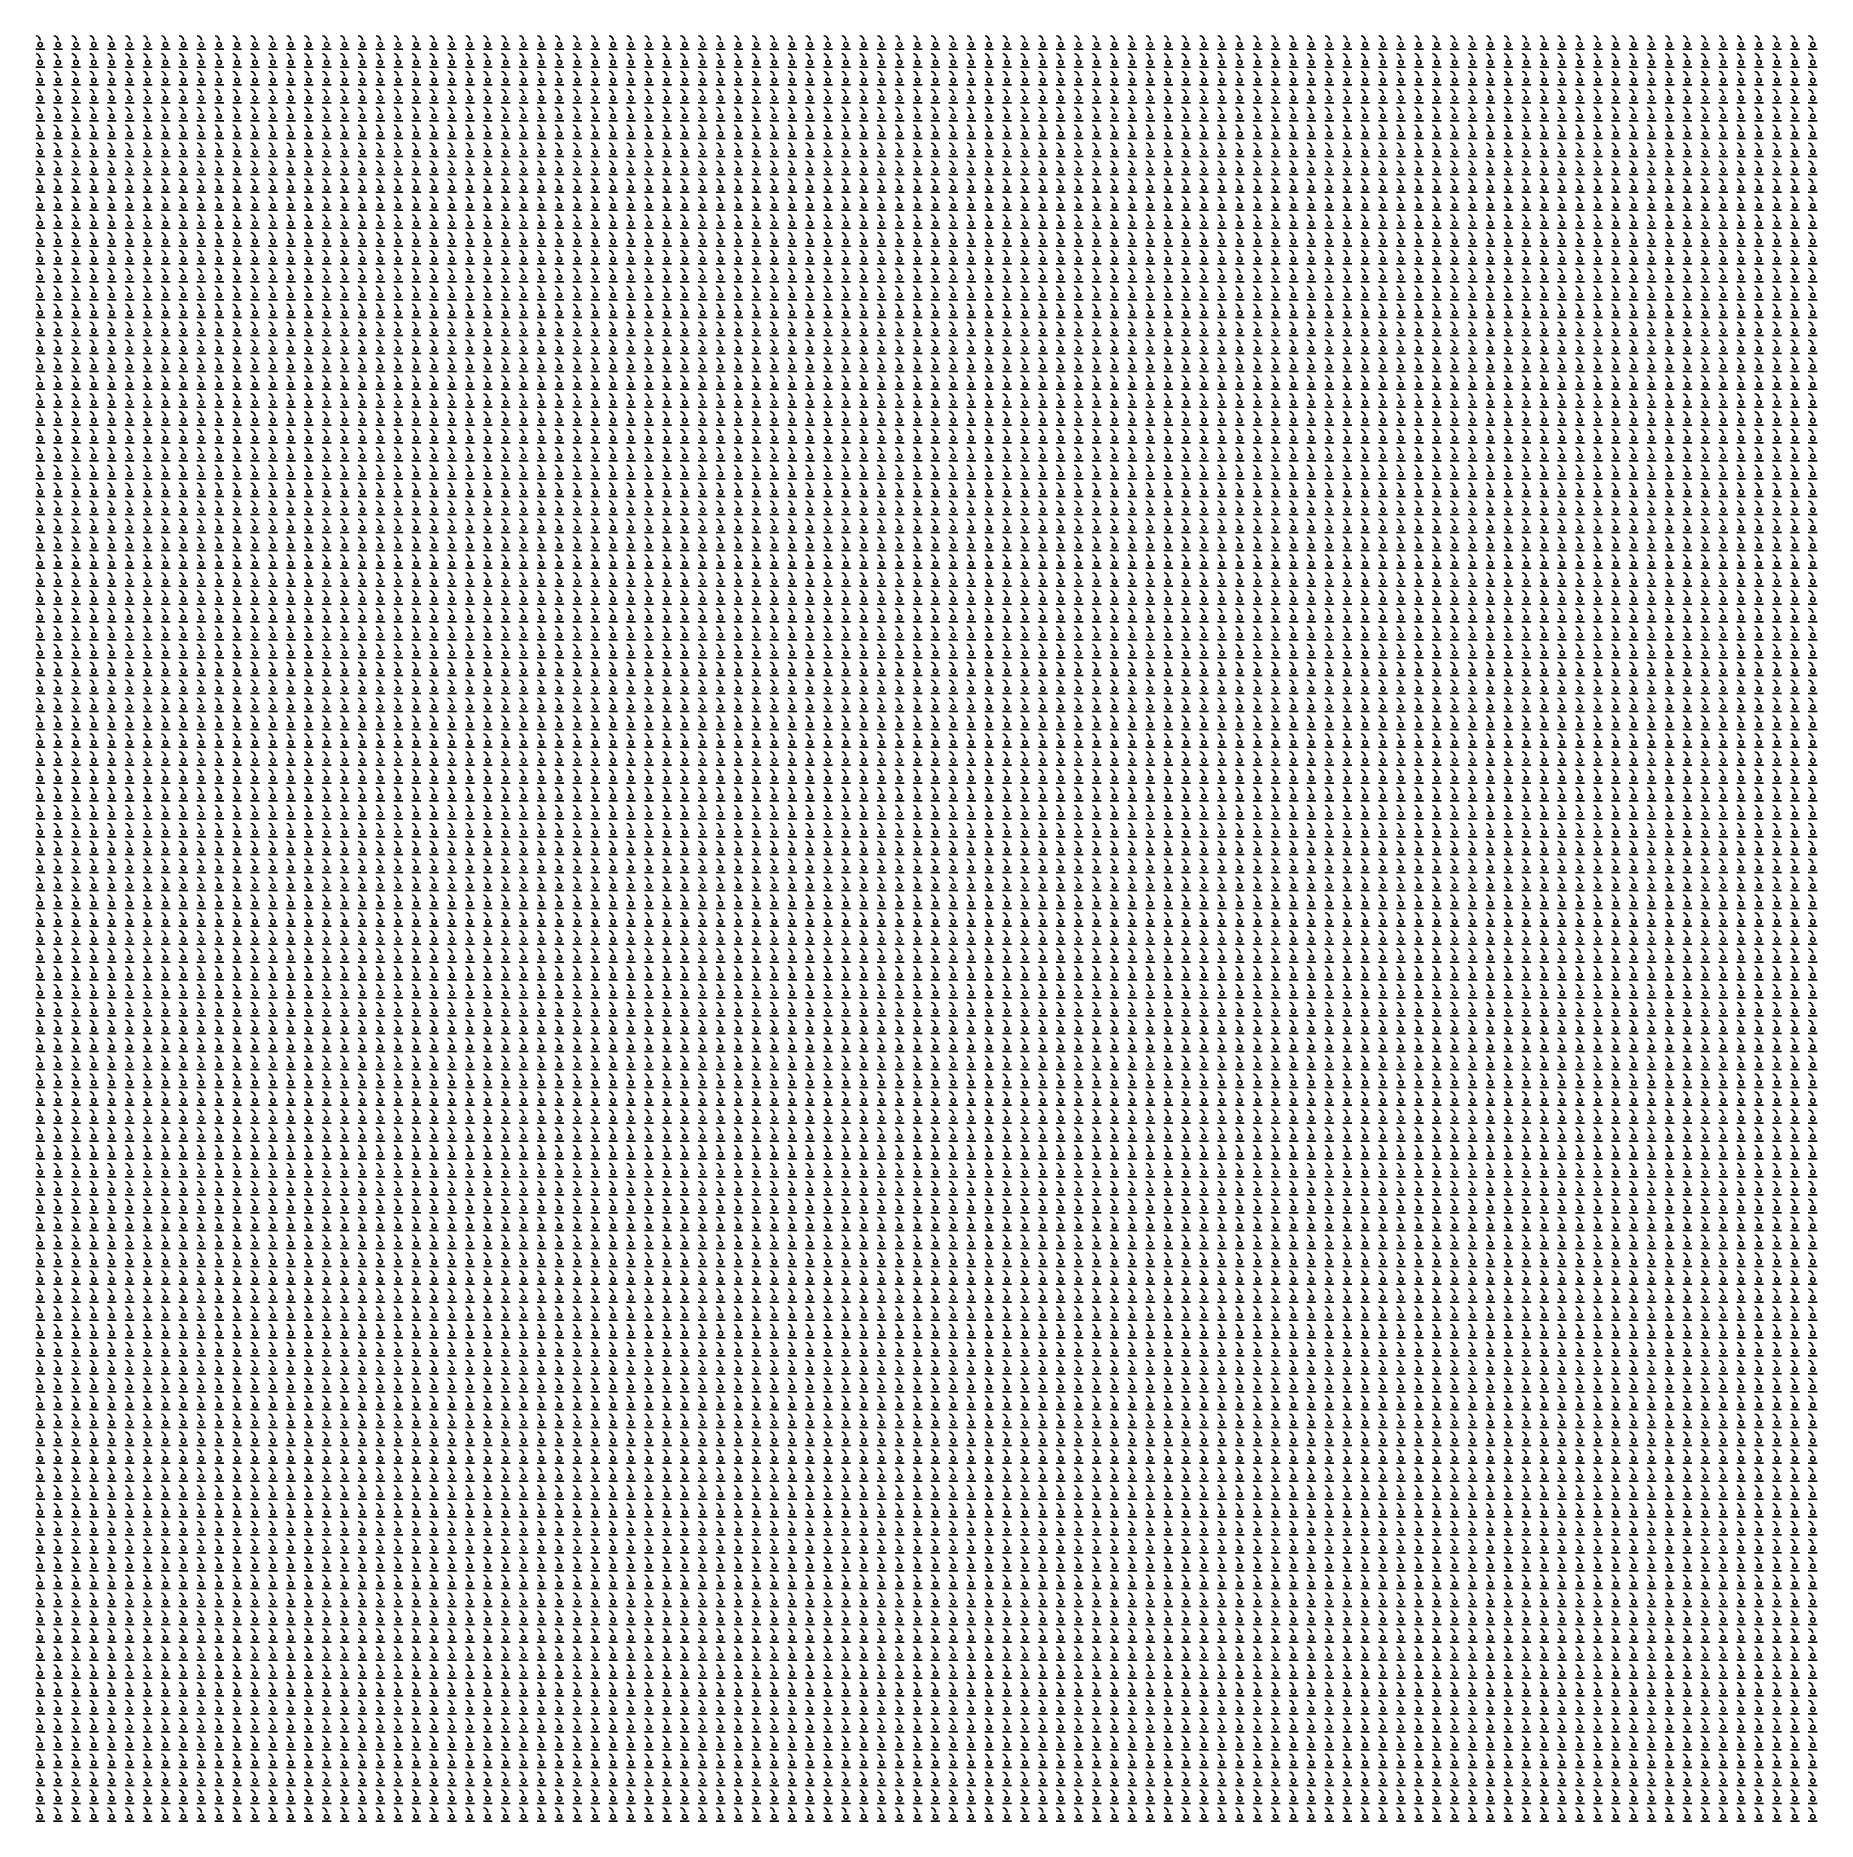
# Model space of a CAD drawing. Extents: x 0 to 199, y 0 to 199.
import ezdxf

# ---------------------------------------------------------------- set-up
doc = ezdxf.new("R2010")
doc.units = 0
doc.layers.add('VIPRS_G13', color=7, linetype='Continuous')

# ---------------------------------------------------------------- blocks, each defined once
blk = doc.blocks.new('VIPRS_G13_BLOCK')
blk.add_line((0, 0), (1, 0))
blk.add_circle((0.5, 0.5), 0.25)
blk.add_arc((0, 1), 0.5, 0, 85.9437)

msp = doc.modelspace()

# ---------------------------------------------------------------- block references
at = {"layer": 'VIPRS_G13'}
for p in [(0, 198), (2, 198), (4, 198), (6, 198), (8, 198), (10, 198), (12, 198), (14, 198), (16, 198), (18, 198), (20, 198), (22, 198), (24, 198), (26, 198), (28, 198), (30, 198), (32, 198), (34, 198), (36, 198), (38, 198), (40, 198), (42, 198), (44, 198), (46, 198), (48, 198), (50, 198), (52, 198), (54, 198), (56, 198), (58, 198), (60, 198), (62, 198), (64, 198), (66, 198), (68, 198), (70, 198), (72, 198), (74, 198), (76, 198), (78, 198), (80, 198), (82, 198), (84, 198), (86, 198), (88, 198), (90, 198), (92, 198), (94, 198), (96, 198), (98, 198), (100, 198), (102, 198), (104, 198), (106, 198), (108, 198), (110, 198), (112, 198), (114, 198), (116, 198), (118, 198), (120, 198), (122, 198), (124, 198), (126, 198), (128, 198), (130, 198), (132, 198), (134, 198), (136, 198), (138, 198), (140, 198), (142, 198), (144, 198), (146, 198), (148, 198), (150, 198), (152, 198), (154, 198), (156, 198), (158, 198), (160, 198), (162, 198), (164, 198), (166, 198), (168, 198), (170, 198), (172, 198), (174, 198), (176, 198), (178, 198), (180, 198), (182, 198), (184, 198), (186, 198), (188, 198), (190, 198), (192, 198), (194, 198), (196, 198), (198, 198), (0, 196), (2, 196), (4, 196), (6, 196), (8, 196), (10, 196), (12, 196), (14, 196), (16, 196), (18, 196), (20, 196), (22, 196), (24, 196), (26, 196), (28, 196), (30, 196), (32, 196), (34, 196), (36, 196), (38, 196), (40, 196), (42, 196), (44, 196), (46, 196), (48, 196), (50, 196), (52, 196), (54, 196), (56, 196), (58, 196), (60, 196), (62, 196), (64, 196), (66, 196), (68, 196), (70, 196), (72, 196), (74, 196), (76, 196), (78, 196), (80, 196), (82, 196), (84, 196), (86, 196), (88, 196), (90, 196), (92, 196), (94, 196), (96, 196), (98, 196), (100, 196), (102, 196), (104, 196), (106, 196), (108, 196), (110, 196), (112, 196), (114, 196), (116, 196), (118, 196), (120, 196), (122, 196), (124, 196), (126, 196), (128, 196), (130, 196), (132, 196), (134, 196), (136, 196), (138, 196), (140, 196), (142, 196), (144, 196), (146, 196), (148, 196), (150, 196), (152, 196), (154, 196), (156, 196), (158, 196), (160, 196), (162, 196), (164, 196), (166, 196), (168, 196), (170, 196), (172, 196), (174, 196), (176, 196), (178, 196), (180, 196), (182, 196), (184, 196), (186, 196), (188, 196), (190, 196), (192, 196), (194, 196), (196, 196), (198, 196), (0, 194), (2, 194), (4, 194), (6, 194), (8, 194), (10, 194), (12, 194), (14, 194), (16, 194), (18, 194), (20, 194), (22, 194), (24, 194), (26, 194), (28, 194), (30, 194), (32, 194), (34, 194), (36, 194), (38, 194), (40, 194), (42, 194), (44, 194), (46, 194), (48, 194), (50, 194), (52, 194), (54, 194), (56, 194), (58, 194), (60, 194), (62, 194), (64, 194), (66, 194), (68, 194), (70, 194), (72, 194), (74, 194), (76, 194), (78, 194), (80, 194), (82, 194), (84, 194), (86, 194), (88, 194), (90, 194), (92, 194), (94, 194), (96, 194), (98, 194), (100, 194), (102, 194), (104, 194), (106, 194), (108, 194), (110, 194), (112, 194), (114, 194), (116, 194), (118, 194), (120, 194), (122, 194), (124, 194), (126, 194), (128, 194), (130, 194), (132, 194), (134, 194), (136, 194), (138, 194), (140, 194), (142, 194), (144, 194), (146, 194), (148, 194), (150, 194), (152, 194), (154, 194), (156, 194), (158, 194), (160, 194), (162, 194), (164, 194), (166, 194), (168, 194), (170, 194), (172, 194), (174, 194), (176, 194), (178, 194), (180, 194), (182, 194), (184, 194), (186, 194), (188, 194), (190, 194), (192, 194), (194, 194), (196, 194), (198, 194), (0, 192), (2, 192), (4, 192), (6, 192), (8, 192), (10, 192), (12, 192), (14, 192), (16, 192), (18, 192), (20, 192), (22, 192), (24, 192), (26, 192), (28, 192), (30, 192), (32, 192), (34, 192), (36, 192), (38, 192), (40, 192), (42, 192), (44, 192), (46, 192), (48, 192), (50, 192), (52, 192), (54, 192), (56, 192), (58, 192), (60, 192), (62, 192), (64, 192), (66, 192), (68, 192), (70, 192), (72, 192), (74, 192), (76, 192), (78, 192), (80, 192), (82, 192), (84, 192), (86, 192), (88, 192), (90, 192), (92, 192), (94, 192), (96, 192), (98, 192), (100, 192), (102, 192), (104, 192), (106, 192), (108, 192), (110, 192), (112, 192), (114, 192), (116, 192), (118, 192), (120, 192), (122, 192), (124, 192), (126, 192), (128, 192), (130, 192), (132, 192), (134, 192), (136, 192), (138, 192), (140, 192), (142, 192), (144, 192), (146, 192), (148, 192), (150, 192), (152, 192), (154, 192), (156, 192), (158, 192), (160, 192), (162, 192), (164, 192), (166, 192), (168, 192), (170, 192), (172, 192), (174, 192), (176, 192), (178, 192), (180, 192), (182, 192), (184, 192), (186, 192), (188, 192), (190, 192), (192, 192), (194, 192), (196, 192), (198, 192), (0, 190), (2, 190), (4, 190), (6, 190), (8, 190), (10, 190), (12, 190), (14, 190), (16, 190), (18, 190), (20, 190), (22, 190), (24, 190), (26, 190), (28, 190), (30, 190), (32, 190), (34, 190), (36, 190), (38, 190), (40, 190), (42, 190), (44, 190), (46, 190), (48, 190), (50, 190), (52, 190), (54, 190), (56, 190), (58, 190), (60, 190), (62, 190), (64, 190), (66, 190), (68, 190), (70, 190), (72, 190), (74, 190), (76, 190), (78, 190), (80, 190), (82, 190), (84, 190), (86, 190), (88, 190), (90, 190), (92, 190), (94, 190), (96, 190), (98, 190), (100, 190), (102, 190), (104, 190), (106, 190), (108, 190), (110, 190), (112, 190), (114, 190), (116, 190), (118, 190), (120, 190), (122, 190), (124, 190), (126, 190), (128, 190), (130, 190), (132, 190), (134, 190), (136, 190), (138, 190), (140, 190), (142, 190), (144, 190), (146, 190), (148, 190), (150, 190), (152, 190), (154, 190), (156, 190), (158, 190), (160, 190), (162, 190), (164, 190), (166, 190), (168, 190), (170, 190), (172, 190), (174, 190), (176, 190), (178, 190), (180, 190), (182, 190), (184, 190), (186, 190), (188, 190), (190, 190), (192, 190), (194, 190), (196, 190), (198, 190), (0, 188), (2, 188), (4, 188), (6, 188), (8, 188), (10, 188), (12, 188), (14, 188), (16, 188), (18, 188), (20, 188), (22, 188), (24, 188), (26, 188), (28, 188), (30, 188), (32, 188), (34, 188), (36, 188), (38, 188), (40, 188), (42, 188), (44, 188), (46, 188), (48, 188), (50, 188), (52, 188), (54, 188), (56, 188), (58, 188), (60, 188), (62, 188), (64, 188), (66, 188), (68, 188), (70, 188), (72, 188), (74, 188), (76, 188), (78, 188), (80, 188), (82, 188), (84, 188), (86, 188), (88, 188), (90, 188), (92, 188), (94, 188), (96, 188), (98, 188), (100, 188), (102, 188), (104, 188), (106, 188), (108, 188), (110, 188), (112, 188), (114, 188), (116, 188), (118, 188), (120, 188), (122, 188), (124, 188), (126, 188), (128, 188), (130, 188), (132, 188), (134, 188), (136, 188), (138, 188), (140, 188), (142, 188), (144, 188), (146, 188), (148, 188), (150, 188), (152, 188), (154, 188), (156, 188), (158, 188), (160, 188), (162, 188), (164, 188), (166, 188), (168, 188), (170, 188), (172, 188), (174, 188), (176, 188), (178, 188), (180, 188), (182, 188), (184, 188), (186, 188), (188, 188), (190, 188), (192, 188), (194, 188), (196, 188), (198, 188), (0, 186), (2, 186), (4, 186), (6, 186), (8, 186), (10, 186), (12, 186), (14, 186), (16, 186), (18, 186), (20, 186), (22, 186), (24, 186), (26, 186), (28, 186), (30, 186), (32, 186), (34, 186), (36, 186), (38, 186), (40, 186), (42, 186), (44, 186), (46, 186), (48, 186), (50, 186), (52, 186), (54, 186), (56, 186), (58, 186), (60, 186), (62, 186), (64, 186), (66, 186), (68, 186), (70, 186), (72, 186), (74, 186), (76, 186), (78, 186), (80, 186), (82, 186), (84, 186), (86, 186), (88, 186), (90, 186), (92, 186), (94, 186), (96, 186), (98, 186), (100, 186), (102, 186), (104, 186), (106, 186), (108, 186), (110, 186), (112, 186), (114, 186), (116, 186), (118, 186), (120, 186), (122, 186), (124, 186), (126, 186), (128, 186), (130, 186), (132, 186), (134, 186), (136, 186), (138, 186), (140, 186), (142, 186), (144, 186), (146, 186), (148, 186), (150, 186), (152, 186), (154, 186), (156, 186), (158, 186), (160, 186), (162, 186), (164, 186), (166, 186), (168, 186), (170, 186), (172, 186), (174, 186), (176, 186), (178, 186), (180, 186), (182, 186), (184, 186), (186, 186), (188, 186), (190, 186), (192, 186), (194, 186), (196, 186), (198, 186), (0, 184), (2, 184), (4, 184), (6, 184), (8, 184), (10, 184), (12, 184), (14, 184), (16, 184), (18, 184), (20, 184), (22, 184), (24, 184), (26, 184), (28, 184), (30, 184), (32, 184), (34, 184), (36, 184), (38, 184), (40, 184), (42, 184), (44, 184), (46, 184), (48, 184), (50, 184), (52, 184), (54, 184), (56, 184), (58, 184), (60, 184), (62, 184), (64, 184), (66, 184), (68, 184), (70, 184), (72, 184), (74, 184), (76, 184), (78, 184), (80, 184), (82, 184), (84, 184), (86, 184), (88, 184), (90, 184), (92, 184), (94, 184), (96, 184), (98, 184), (100, 184), (102, 184), (104, 184), (106, 184), (108, 184), (110, 184), (112, 184), (114, 184), (116, 184), (118, 184), (120, 184), (122, 184), (124, 184), (126, 184), (128, 184), (130, 184), (132, 184), (134, 184), (136, 184), (138, 184), (140, 184), (142, 184), (144, 184), (146, 184), (148, 184), (150, 184), (152, 184), (154, 184), (156, 184), (158, 184), (160, 184), (162, 184), (164, 184), (166, 184), (168, 184), (170, 184), (172, 184), (174, 184), (176, 184), (178, 184), (180, 184), (182, 184), (184, 184), (186, 184), (188, 184), (190, 184), (192, 184), (194, 184), (196, 184), (198, 184), (0, 182), (2, 182), (4, 182), (6, 182), (8, 182), (10, 182), (12, 182), (14, 182), (16, 182), (18, 182), (20, 182), (22, 182), (24, 182), (26, 182), (28, 182), (30, 182), (32, 182), (34, 182), (36, 182), (38, 182), (40, 182), (42, 182), (44, 182), (46, 182), (48, 182), (50, 182), (52, 182), (54, 182), (56, 182), (58, 182), (60, 182), (62, 182), (64, 182), (66, 182), (68, 182), (70, 182), (72, 182), (74, 182), (76, 182), (78, 182), (80, 182), (82, 182), (84, 182), (86, 182), (88, 182), (90, 182), (92, 182), (94, 182), (96, 182), (98, 182), (100, 182), (102, 182), (104, 182), (106, 182), (108, 182), (110, 182), (112, 182), (114, 182), (116, 182), (118, 182), (120, 182), (122, 182), (124, 182), (126, 182), (128, 182), (130, 182), (132, 182), (134, 182), (136, 182), (138, 182), (140, 182), (142, 182), (144, 182), (146, 182), (148, 182), (150, 182), (152, 182), (154, 182), (156, 182), (158, 182), (160, 182), (162, 182), (164, 182), (166, 182), (168, 182), (170, 182), (172, 182), (174, 182), (176, 182), (178, 182), (180, 182), (182, 182), (184, 182), (186, 182), (188, 182), (190, 182), (192, 182), (194, 182), (196, 182), (198, 182), (0, 180), (2, 180), (4, 180), (6, 180), (8, 180), (10, 180), (12, 180), (14, 180), (16, 180), (18, 180), (20, 180), (22, 180), (24, 180), (26, 180), (28, 180), (30, 180), (32, 180), (34, 180), (36, 180), (38, 180), (40, 180), (42, 180), (44, 180), (46, 180), (48, 180), (50, 180), (52, 180), (54, 180), (56, 180), (58, 180), (60, 180), (62, 180), (64, 180), (66, 180), (68, 180), (70, 180), (72, 180), (74, 180), (76, 180), (78, 180), (80, 180), (82, 180), (84, 180), (86, 180), (88, 180), (90, 180), (92, 180), (94, 180), (96, 180), (98, 180), (100, 180), (102, 180), (104, 180), (106, 180), (108, 180), (110, 180), (112, 180), (114, 180), (116, 180), (118, 180), (120, 180), (122, 180), (124, 180), (126, 180), (128, 180), (130, 180), (132, 180), (134, 180), (136, 180), (138, 180), (140, 180), (142, 180), (144, 180), (146, 180), (148, 180), (150, 180), (152, 180), (154, 180), (156, 180), (158, 180), (160, 180), (162, 180), (164, 180), (166, 180), (168, 180), (170, 180), (172, 180), (174, 180), (176, 180), (178, 180), (180, 180), (182, 180), (184, 180), (186, 180), (188, 180), (190, 180), (192, 180), (194, 180), (196, 180), (198, 180), (0, 178), (2, 178), (4, 178), (6, 178), (8, 178), (10, 178), (12, 178), (14, 178), (16, 178), (18, 178), (20, 178), (22, 178), (24, 178), (26, 178), (28, 178), (30, 178), (32, 178), (34, 178), (36, 178), (38, 178), (40, 178), (42, 178), (44, 178), (46, 178), (48, 178), (50, 178), (52, 178), (54, 178), (56, 178), (58, 178), (60, 178), (62, 178), (64, 178), (66, 178), (68, 178), (70, 178), (72, 178), (74, 178), (76, 178), (78, 178), (80, 178), (82, 178), (84, 178), (86, 178), (88, 178), (90, 178), (92, 178), (94, 178), (96, 178), (98, 178), (100, 178), (102, 178), (104, 178), (106, 178), (108, 178), (110, 178), (112, 178), (114, 178), (116, 178), (118, 178), (120, 178), (122, 178), (124, 178), (126, 178), (128, 178), (130, 178), (132, 178), (134, 178), (136, 178), (138, 178), (140, 178), (142, 178), (144, 178), (146, 178), (148, 178), (150, 178), (152, 178), (154, 178), (156, 178), (158, 178), (160, 178), (162, 178), (164, 178), (166, 178), (168, 178), (170, 178), (172, 178), (174, 178), (176, 178), (178, 178), (180, 178), (182, 178), (184, 178), (186, 178), (188, 178), (190, 178), (192, 178), (194, 178), (196, 178), (198, 178), (0, 176), (2, 176), (4, 176), (6, 176), (8, 176), (10, 176), (12, 176), (14, 176), (16, 176), (18, 176), (20, 176), (22, 176), (24, 176), (26, 176), (28, 176), (30, 176), (32, 176), (34, 176), (36, 176), (38, 176), (40, 176), (42, 176), (44, 176), (46, 176), (48, 176), (50, 176), (52, 176), (54, 176), (56, 176), (58, 176), (60, 176), (62, 176), (64, 176), (66, 176), (68, 176), (70, 176), (72, 176), (74, 176), (76, 176), (78, 176), (80, 176), (82, 176), (84, 176), (86, 176), (88, 176), (90, 176), (92, 176), (94, 176), (96, 176), (98, 176), (100, 176), (102, 176), (104, 176), (106, 176), (108, 176), (110, 176), (112, 176), (114, 176), (116, 176), (118, 176), (120, 176), (122, 176), (124, 176), (126, 176), (128, 176), (130, 176), (132, 176), (134, 176), (136, 176), (138, 176), (140, 176), (142, 176), (144, 176), (146, 176), (148, 176), (150, 176), (152, 176), (154, 176), (156, 176), (158, 176), (160, 176), (162, 176), (164, 176), (166, 176), (168, 176), (170, 176), (172, 176), (174, 176), (176, 176), (178, 176), (180, 176), (182, 176), (184, 176), (186, 176), (188, 176), (190, 176), (192, 176), (194, 176), (196, 176), (198, 176), (0, 174), (2, 174), (4, 174), (6, 174), (8, 174), (10, 174), (12, 174), (14, 174), (16, 174), (18, 174), (20, 174), (22, 174), (24, 174), (26, 174), (28, 174), (30, 174), (32, 174), (34, 174), (36, 174), (38, 174), (40, 174), (42, 174), (44, 174), (46, 174), (48, 174), (50, 174), (52, 174), (54, 174), (56, 174), (58, 174), (60, 174), (62, 174), (64, 174), (66, 174), (68, 174), (70, 174), (72, 174), (74, 174), (76, 174), (78, 174), (80, 174), (82, 174), (84, 174), (86, 174), (88, 174), (90, 174), (92, 174), (94, 174), (96, 174), (98, 174), (100, 174), (102, 174), (104, 174), (106, 174), (108, 174), (110, 174), (112, 174), (114, 174), (116, 174), (118, 174), (120, 174), (122, 174), (124, 174), (126, 174), (128, 174), (130, 174), (132, 174), (134, 174), (136, 174), (138, 174), (140, 174), (142, 174), (144, 174), (146, 174), (148, 174), (150, 174), (152, 174), (154, 174), (156, 174), (158, 174), (160, 174), (162, 174), (164, 174), (166, 174), (168, 174), (170, 174), (172, 174), (174, 174), (176, 174), (178, 174), (180, 174), (182, 174), (184, 174), (186, 174), (188, 174), (190, 174), (192, 174), (194, 174), (196, 174), (198, 174), (0, 172), (2, 172), (4, 172), (6, 172), (8, 172), (10, 172), (12, 172), (14, 172), (16, 172), (18, 172), (20, 172), (22, 172), (24, 172), (26, 172), (28, 172), (30, 172), (32, 172), (34, 172), (36, 172), (38, 172), (40, 172), (42, 172), (44, 172), (46, 172), (48, 172), (50, 172), (52, 172), (54, 172), (56, 172), (58, 172), (60, 172), (62, 172), (64, 172), (66, 172), (68, 172), (70, 172), (72, 172), (74, 172), (76, 172), (78, 172), (80, 172), (82, 172), (84, 172), (86, 172), (88, 172), (90, 172), (92, 172), (94, 172), (96, 172), (98, 172), (100, 172), (102, 172), (104, 172), (106, 172), (108, 172), (110, 172), (112, 172), (114, 172), (116, 172), (118, 172), (120, 172), (122, 172), (124, 172), (126, 172), (128, 172), (130, 172), (132, 172), (134, 172), (136, 172), (138, 172), (140, 172), (142, 172), (144, 172), (146, 172), (148, 172), (150, 172), (152, 172), (154, 172), (156, 172), (158, 172), (160, 172), (162, 172), (164, 172), (166, 172), (168, 172), (170, 172), (172, 172), (174, 172), (176, 172), (178, 172), (180, 172), (182, 172), (184, 172), (186, 172), (188, 172), (190, 172), (192, 172), (194, 172), (196, 172), (198, 172), (0, 170), (2, 170), (4, 170), (6, 170), (8, 170), (10, 170), (12, 170), (14, 170), (16, 170), (18, 170), (20, 170), (22, 170), (24, 170), (26, 170), (28, 170), (30, 170), (32, 170), (34, 170), (36, 170), (38, 170), (40, 170), (42, 170), (44, 170), (46, 170), (48, 170), (50, 170), (52, 170), (54, 170), (56, 170), (58, 170), (60, 170), (62, 170), (64, 170), (66, 170), (68, 170), (70, 170), (72, 170), (74, 170), (76, 170), (78, 170), (80, 170), (82, 170), (84, 170), (86, 170), (88, 170), (90, 170), (92, 170), (94, 170), (96, 170), (98, 170), (100, 170), (102, 170), (104, 170), (106, 170), (108, 170), (110, 170), (112, 170), (114, 170), (116, 170), (118, 170), (120, 170), (122, 170), (124, 170), (126, 170), (128, 170), (130, 170), (132, 170), (134, 170), (136, 170), (138, 170), (140, 170), (142, 170), (144, 170), (146, 170), (148, 170), (150, 170), (152, 170), (154, 170), (156, 170), (158, 170), (160, 170), (162, 170), (164, 170), (166, 170), (168, 170), (170, 170), (172, 170), (174, 170), (176, 170), (178, 170), (180, 170), (182, 170), (184, 170), (186, 170), (188, 170), (190, 170), (192, 170), (194, 170), (196, 170), (198, 170), (0, 168), (2, 168), (4, 168), (6, 168), (8, 168), (10, 168), (12, 168), (14, 168), (16, 168), (18, 168), (20, 168), (22, 168), (24, 168), (26, 168), (28, 168), (30, 168), (32, 168), (34, 168), (36, 168), (38, 168), (40, 168), (42, 168), (44, 168), (46, 168), (48, 168), (50, 168), (52, 168), (54, 168), (56, 168), (58, 168), (60, 168), (62, 168), (64, 168), (66, 168), (68, 168), (70, 168), (72, 168), (74, 168), (76, 168), (78, 168), (80, 168), (82, 168), (84, 168), (86, 168), (88, 168), (90, 168), (92, 168), (94, 168), (96, 168), (98, 168), (100, 168), (102, 168), (104, 168), (106, 168), (108, 168), (110, 168), (112, 168), (114, 168), (116, 168), (118, 168), (120, 168), (122, 168), (124, 168), (126, 168), (128, 168), (130, 168), (132, 168), (134, 168), (136, 168), (138, 168), (140, 168), (142, 168), (144, 168), (146, 168), (148, 168), (150, 168), (152, 168), (154, 168), (156, 168), (158, 168), (160, 168), (162, 168), (164, 168), (166, 168), (168, 168), (170, 168), (172, 168), (174, 168), (176, 168), (178, 168), (180, 168), (182, 168), (184, 168), (186, 168), (188, 168), (190, 168), (192, 168), (194, 168), (196, 168), (198, 168), (0, 166), (2, 166), (4, 166), (6, 166), (8, 166), (10, 166), (12, 166), (14, 166), (16, 166), (18, 166), (20, 166), (22, 166), (24, 166), (26, 166), (28, 166), (30, 166), (32, 166), (34, 166), (36, 166), (38, 166), (40, 166), (42, 166), (44, 166), (46, 166), (48, 166), (50, 166), (52, 166), (54, 166), (56, 166), (58, 166), (60, 166), (62, 166), (64, 166), (66, 166), (68, 166), (70, 166), (72, 166), (74, 166), (76, 166), (78, 166), (80, 166), (82, 166), (84, 166), (86, 166), (88, 166), (90, 166), (92, 166), (94, 166), (96, 166), (98, 166), (100, 166), (102, 166), (104, 166), (106, 166), (108, 166), (110, 166), (112, 166), (114, 166), (116, 166), (118, 166), (120, 166), (122, 166), (124, 166), (126, 166), (128, 166), (130, 166), (132, 166), (134, 166), (136, 166), (138, 166), (140, 166), (142, 166), (144, 166), (146, 166), (148, 166), (150, 166), (152, 166), (154, 166), (156, 166), (158, 166), (160, 166), (162, 166), (164, 166), (166, 166), (168, 166), (170, 166), (172, 166), (174, 166), (176, 166), (178, 166), (180, 166), (182, 166), (184, 166), (186, 166), (188, 166), (190, 166), (192, 166), (194, 166), (196, 166), (198, 166), (0, 164), (2, 164), (4, 164), (6, 164), (8, 164), (10, 164), (12, 164), (14, 164), (16, 164), (18, 164), (20, 164), (22, 164), (24, 164), (26, 164), (28, 164), (30, 164), (32, 164), (34, 164), (36, 164), (38, 164), (40, 164), (42, 164), (44, 164), (46, 164), (48, 164), (50, 164), (52, 164), (54, 164), (56, 164), (58, 164), (60, 164), (62, 164), (64, 164), (66, 164), (68, 164), (70, 164), (72, 164), (74, 164), (76, 164), (78, 164), (80, 164), (82, 164), (84, 164), (86, 164), (88, 164), (90, 164), (92, 164), (94, 164), (96, 164), (98, 164), (100, 164), (102, 164), (104, 164), (106, 164), (108, 164), (110, 164), (112, 164), (114, 164), (116, 164), (118, 164), (120, 164), (122, 164), (124, 164), (126, 164), (128, 164), (130, 164), (132, 164), (134, 164), (136, 164), (138, 164), (140, 164), (142, 164), (144, 164), (146, 164), (148, 164), (150, 164), (152, 164), (154, 164), (156, 164), (158, 164), (160, 164), (162, 164), (164, 164), (166, 164), (168, 164), (170, 164), (172, 164), (174, 164), (176, 164), (178, 164), (180, 164), (182, 164), (184, 164), (186, 164), (188, 164), (190, 164), (192, 164), (194, 164), (196, 164), (198, 164), (0, 162), (2, 162), (4, 162), (6, 162), (8, 162), (10, 162), (12, 162), (14, 162), (16, 162), (18, 162), (20, 162), (22, 162), (24, 162), (26, 162), (28, 162), (30, 162), (32, 162), (34, 162), (36, 162), (38, 162), (40, 162), (42, 162), (44, 162), (46, 162), (48, 162), (50, 162), (52, 162), (54, 162), (56, 162), (58, 162), (60, 162), (62, 162), (64, 162), (66, 162), (68, 162), (70, 162), (72, 162), (74, 162), (76, 162), (78, 162), (80, 162), (82, 162), (84, 162), (86, 162), (88, 162), (90, 162), (92, 162), (94, 162), (96, 162), (98, 162), (100, 162), (102, 162), (104, 162), (106, 162), (108, 162), (110, 162), (112, 162), (114, 162), (116, 162), (118, 162), (120, 162), (122, 162), (124, 162), (126, 162), (128, 162), (130, 162), (132, 162), (134, 162), (136, 162), (138, 162), (140, 162), (142, 162), (144, 162), (146, 162), (148, 162), (150, 162), (152, 162), (154, 162), (156, 162), (158, 162), (160, 162), (162, 162), (164, 162), (166, 162), (168, 162), (170, 162), (172, 162), (174, 162), (176, 162), (178, 162), (180, 162), (182, 162), (184, 162), (186, 162), (188, 162), (190, 162), (192, 162), (194, 162), (196, 162), (198, 162), (0, 160), (2, 160), (4, 160), (6, 160), (8, 160), (10, 160), (12, 160), (14, 160), (16, 160), (18, 160), (20, 160), (22, 160), (24, 160), (26, 160), (28, 160), (30, 160), (32, 160), (34, 160), (36, 160), (38, 160), (40, 160), (42, 160), (44, 160), (46, 160), (48, 160), (50, 160), (52, 160), (54, 160), (56, 160), (58, 160), (60, 160), (62, 160), (64, 160), (66, 160), (68, 160), (70, 160), (72, 160), (74, 160), (76, 160), (78, 160), (80, 160), (82, 160), (84, 160), (86, 160), (88, 160), (90, 160), (92, 160), (94, 160), (96, 160), (98, 160), (100, 160), (102, 160), (104, 160), (106, 160), (108, 160), (110, 160), (112, 160), (114, 160), (116, 160), (118, 160), (120, 160), (122, 160), (124, 160), (126, 160), (128, 160), (130, 160), (132, 160), (134, 160), (136, 160), (138, 160), (140, 160), (142, 160), (144, 160), (146, 160), (148, 160), (150, 160), (152, 160), (154, 160), (156, 160), (158, 160), (160, 160), (162, 160), (164, 160), (166, 160), (168, 160), (170, 160), (172, 160), (174, 160), (176, 160), (178, 160), (180, 160), (182, 160), (184, 160), (186, 160), (188, 160), (190, 160), (192, 160), (194, 160), (196, 160), (198, 160), (0, 158), (2, 158), (4, 158), (6, 158), (8, 158), (10, 158), (12, 158), (14, 158), (16, 158), (18, 158), (20, 158), (22, 158), (24, 158), (26, 158), (28, 158), (30, 158), (32, 158), (34, 158), (36, 158), (38, 158), (40, 158), (42, 158), (44, 158), (46, 158), (48, 158), (50, 158), (52, 158), (54, 158), (56, 158), (58, 158), (60, 158), (62, 158), (64, 158), (66, 158), (68, 158), (70, 158), (72, 158), (74, 158), (76, 158), (78, 158), (80, 158), (82, 158), (84, 158), (86, 158), (88, 158), (90, 158), (92, 158), (94, 158), (96, 158), (98, 158), (100, 158), (102, 158), (104, 158), (106, 158), (108, 158), (110, 158), (112, 158), (114, 158), (116, 158), (118, 158), (120, 158), (122, 158), (124, 158), (126, 158), (128, 158), (130, 158), (132, 158), (134, 158), (136, 158), (138, 158), (140, 158), (142, 158), (144, 158), (146, 158), (148, 158), (150, 158), (152, 158), (154, 158), (156, 158), (158, 158), (160, 158), (162, 158), (164, 158), (166, 158), (168, 158), (170, 158), (172, 158), (174, 158), (176, 158), (178, 158), (180, 158), (182, 158), (184, 158), (186, 158), (188, 158), (190, 158), (192, 158), (194, 158), (196, 158), (198, 158), (0, 156), (2, 156), (4, 156), (6, 156), (8, 156), (10, 156), (12, 156), (14, 156), (16, 156), (18, 156), (20, 156), (22, 156), (24, 156), (26, 156), (28, 156), (30, 156), (32, 156), (34, 156), (36, 156), (38, 156), (40, 156), (42, 156), (44, 156), (46, 156), (48, 156), (50, 156), (52, 156), (54, 156), (56, 156), (58, 156), (60, 156), (62, 156), (64, 156), (66, 156), (68, 156), (70, 156), (72, 156), (74, 156), (76, 156), (78, 156), (80, 156), (82, 156), (84, 156), (86, 156), (88, 156), (90, 156), (92, 156), (94, 156), (96, 156), (98, 156), (100, 156), (102, 156), (104, 156), (106, 156), (108, 156), (110, 156), (112, 156), (114, 156), (116, 156), (118, 156), (120, 156), (122, 156), (124, 156), (126, 156), (128, 156), (130, 156), (132, 156), (134, 156), (136, 156), (138, 156), (140, 156), (142, 156), (144, 156), (146, 156), (148, 156), (150, 156), (152, 156), (154, 156), (156, 156), (158, 156), (160, 156), (162, 156), (164, 156), (166, 156), (168, 156), (170, 156), (172, 156), (174, 156), (176, 156), (178, 156), (180, 156), (182, 156), (184, 156), (186, 156), (188, 156), (190, 156), (192, 156), (194, 156), (196, 156), (198, 156), (0, 154), (2, 154), (4, 154), (6, 154), (8, 154), (10, 154), (12, 154), (14, 154), (16, 154), (18, 154), (20, 154), (22, 154), (24, 154), (26, 154), (28, 154), (30, 154), (32, 154), (34, 154), (36, 154), (38, 154), (40, 154), (42, 154), (44, 154), (46, 154), (48, 154), (50, 154), (52, 154), (54, 154), (56, 154), (58, 154), (60, 154), (62, 154), (64, 154), (66, 154), (68, 154), (70, 154), (72, 154), (74, 154), (76, 154), (78, 154), (80, 154), (82, 154), (84, 154), (86, 154), (88, 154), (90, 154), (92, 154), (94, 154), (96, 154), (98, 154), (100, 154), (102, 154), (104, 154), (106, 154), (108, 154), (110, 154), (112, 154), (114, 154), (116, 154), (118, 154), (120, 154), (122, 154), (124, 154), (126, 154), (128, 154), (130, 154), (132, 154), (134, 154), (136, 154), (138, 154), (140, 154), (142, 154), (144, 154), (146, 154), (148, 154), (150, 154), (152, 154), (154, 154), (156, 154), (158, 154), (160, 154), (162, 154), (164, 154), (166, 154), (168, 154), (170, 154), (172, 154), (174, 154), (176, 154), (178, 154), (180, 154), (182, 154), (184, 154), (186, 154), (188, 154), (190, 154), (192, 154), (194, 154), (196, 154), (198, 154), (0, 152), (2, 152), (4, 152), (6, 152), (8, 152), (10, 152), (12, 152), (14, 152), (16, 152), (18, 152), (20, 152), (22, 152), (24, 152), (26, 152), (28, 152), (30, 152), (32, 152), (34, 152), (36, 152), (38, 152), (40, 152), (42, 152), (44, 152), (46, 152), (48, 152), (50, 152), (52, 152), (54, 152), (56, 152), (58, 152), (60, 152), (62, 152), (64, 152), (66, 152), (68, 152), (70, 152), (72, 152), (74, 152), (76, 152), (78, 152), (80, 152), (82, 152), (84, 152), (86, 152), (88, 152), (90, 152), (92, 152), (94, 152), (96, 152), (98, 152), (100, 152), (102, 152), (104, 152), (106, 152), (108, 152), (110, 152), (112, 152), (114, 152), (116, 152), (118, 152), (120, 152), (122, 152), (124, 152), (126, 152), (128, 152), (130, 152), (132, 152), (134, 152), (136, 152), (138, 152), (140, 152), (142, 152), (144, 152), (146, 152), (148, 152), (150, 152), (152, 152), (154, 152), (156, 152), (158, 152), (160, 152), (162, 152), (164, 152), (166, 152), (168, 152), (170, 152), (172, 152), (174, 152), (176, 152), (178, 152), (180, 152), (182, 152), (184, 152), (186, 152), (188, 152), (190, 152), (192, 152), (194, 152), (196, 152), (198, 152), (0, 150), (2, 150), (4, 150), (6, 150), (8, 150), (10, 150), (12, 150), (14, 150), (16, 150), (18, 150), (20, 150), (22, 150), (24, 150), (26, 150), (28, 150), (30, 150), (32, 150), (34, 150), (36, 150), (38, 150), (40, 150), (42, 150), (44, 150), (46, 150), (48, 150), (50, 150), (52, 150), (54, 150), (56, 150), (58, 150), (60, 150), (62, 150), (64, 150), (66, 150), (68, 150), (70, 150), (72, 150), (74, 150), (76, 150), (78, 150), (80, 150), (82, 150), (84, 150), (86, 150), (88, 150), (90, 150), (92, 150), (94, 150), (96, 150), (98, 150), (100, 150), (102, 150), (104, 150), (106, 150), (108, 150), (110, 150), (112, 150), (114, 150), (116, 150), (118, 150), (120, 150), (122, 150), (124, 150), (126, 150), (128, 150), (130, 150), (132, 150), (134, 150), (136, 150), (138, 150), (140, 150), (142, 150), (144, 150), (146, 150), (148, 150), (150, 150), (152, 150), (154, 150), (156, 150), (158, 150), (160, 150), (162, 150), (164, 150), (166, 150), (168, 150), (170, 150), (172, 150), (174, 150), (176, 150), (178, 150), (180, 150), (182, 150), (184, 150), (186, 150), (188, 150), (190, 150), (192, 150), (194, 150), (196, 150), (198, 150), (0, 148), (2, 148), (4, 148), (6, 148), (8, 148), (10, 148), (12, 148), (14, 148), (16, 148), (18, 148), (20, 148), (22, 148), (24, 148), (26, 148), (28, 148), (30, 148), (32, 148), (34, 148), (36, 148), (38, 148), (40, 148), (42, 148), (44, 148), (46, 148), (48, 148), (50, 148), (52, 148), (54, 148), (56, 148), (58, 148), (60, 148), (62, 148), (64, 148), (66, 148), (68, 148), (70, 148), (72, 148), (74, 148), (76, 148), (78, 148), (80, 148), (82, 148), (84, 148), (86, 148), (88, 148), (90, 148), (92, 148), (94, 148), (96, 148), (98, 148), (100, 148), (102, 148), (104, 148), (106, 148), (108, 148), (110, 148), (112, 148), (114, 148), (116, 148), (118, 148), (120, 148), (122, 148), (124, 148), (126, 148), (128, 148), (130, 148), (132, 148), (134, 148), (136, 148), (138, 148), (140, 148), (142, 148), (144, 148), (146, 148), (148, 148), (150, 148), (152, 148), (154, 148), (156, 148), (158, 148), (160, 148), (162, 148), (164, 148), (166, 148), (168, 148), (170, 148), (172, 148), (174, 148), (176, 148), (178, 148), (180, 148), (182, 148), (184, 148), (186, 148), (188, 148), (190, 148), (192, 148), (194, 148), (196, 148), (198, 148), (0, 146), (2, 146), (4, 146), (6, 146), (8, 146), (10, 146), (12, 146), (14, 146), (16, 146), (18, 146), (20, 146), (22, 146), (24, 146), (26, 146), (28, 146), (30, 146), (32, 146), (34, 146), (36, 146), (38, 146), (40, 146), (42, 146), (44, 146), (46, 146), (48, 146), (50, 146), (52, 146), (54, 146), (56, 146), (58, 146), (60, 146), (62, 146), (64, 146), (66, 146), (68, 146), (70, 146), (72, 146), (74, 146), (76, 146), (78, 146), (80, 146), (82, 146), (84, 146), (86, 146), (88, 146), (90, 146), (92, 146), (94, 146), (96, 146), (98, 146), (100, 146), (102, 146), (104, 146), (106, 146), (108, 146), (110, 146), (112, 146), (114, 146), (116, 146), (118, 146), (120, 146), (122, 146), (124, 146), (126, 146), (128, 146), (130, 146), (132, 146), (134, 146), (136, 146), (138, 146), (140, 146), (142, 146), (144, 146), (146, 146), (148, 146), (150, 146), (152, 146), (154, 146), (156, 146), (158, 146), (160, 146), (162, 146), (164, 146), (166, 146), (168, 146), (170, 146), (172, 146), (174, 146), (176, 146), (178, 146), (180, 146), (182, 146), (184, 146), (186, 146), (188, 146), (190, 146), (192, 146), (194, 146), (196, 146), (198, 146), (0, 144), (2, 144), (4, 144), (6, 144), (8, 144), (10, 144), (12, 144), (14, 144), (16, 144), (18, 144), (20, 144), (22, 144), (24, 144), (26, 144), (28, 144), (30, 144), (32, 144), (34, 144), (36, 144), (38, 144), (40, 144), (42, 144), (44, 144), (46, 144), (48, 144), (50, 144), (52, 144), (54, 144), (56, 144), (58, 144), (60, 144), (62, 144), (64, 144), (66, 144), (68, 144), (70, 144), (72, 144), (74, 144), (76, 144), (78, 144), (80, 144), (82, 144), (84, 144), (86, 144), (88, 144), (90, 144), (92, 144), (94, 144), (96, 144), (98, 144), (100, 144), (102, 144), (104, 144), (106, 144), (108, 144), (110, 144), (112, 144), (114, 144), (116, 144), (118, 144), (120, 144), (122, 144), (124, 144), (126, 144), (128, 144), (130, 144), (132, 144), (134, 144), (136, 144), (138, 144), (140, 144), (142, 144), (144, 144), (146, 144), (148, 144), (150, 144), (152, 144), (154, 144), (156, 144), (158, 144), (160, 144), (162, 144), (164, 144), (166, 144), (168, 144), (170, 144), (172, 144), (174, 144), (176, 144), (178, 144), (180, 144), (182, 144), (184, 144), (186, 144), (188, 144), (190, 144), (192, 144), (194, 144), (196, 144), (198, 144), (0, 142), (2, 142), (4, 142), (6, 142), (8, 142), (10, 142), (12, 142), (14, 142), (16, 142), (18, 142), (20, 142), (22, 142), (24, 142), (26, 142), (28, 142), (30, 142), (32, 142), (34, 142), (36, 142), (38, 142), (40, 142), (42, 142), (44, 142), (46, 142), (48, 142), (50, 142), (52, 142), (54, 142), (56, 142), (58, 142), (60, 142), (62, 142), (64, 142), (66, 142), (68, 142), (70, 142), (72, 142), (74, 142), (76, 142), (78, 142), (80, 142), (82, 142), (84, 142), (86, 142), (88, 142), (90, 142), (92, 142), (94, 142), (96, 142), (98, 142), (100, 142), (102, 142), (104, 142), (106, 142), (108, 142), (110, 142), (112, 142), (114, 142), (116, 142), (118, 142), (120, 142), (122, 142), (124, 142), (126, 142), (128, 142), (130, 142), (132, 142), (134, 142), (136, 142), (138, 142), (140, 142), (142, 142), (144, 142), (146, 142), (148, 142), (150, 142), (152, 142), (154, 142), (156, 142), (158, 142), (160, 142), (162, 142), (164, 142), (166, 142), (168, 142), (170, 142), (172, 142), (174, 142), (176, 142), (178, 142), (180, 142), (182, 142), (184, 142), (186, 142), (188, 142), (190, 142), (192, 142), (194, 142), (196, 142), (198, 142), (0, 140), (2, 140), (4, 140), (6, 140), (8, 140), (10, 140), (12, 140), (14, 140), (16, 140), (18, 140), (20, 140), (22, 140), (24, 140), (26, 140), (28, 140), (30, 140), (32, 140), (34, 140), (36, 140), (38, 140), (40, 140), (42, 140), (44, 140), (46, 140), (48, 140), (50, 140), (52, 140), (54, 140), (56, 140), (58, 140), (60, 140), (62, 140), (64, 140), (66, 140), (68, 140), (70, 140), (72, 140), (74, 140), (76, 140), (78, 140), (80, 140), (82, 140), (84, 140), (86, 140), (88, 140), (90, 140), (92, 140), (94, 140), (96, 140), (98, 140), (100, 140), (102, 140), (104, 140), (106, 140), (108, 140), (110, 140), (112, 140), (114, 140), (116, 140), (118, 140), (120, 140), (122, 140), (124, 140), (126, 140), (128, 140), (130, 140), (132, 140), (134, 140), (136, 140), (138, 140), (140, 140), (142, 140), (144, 140), (146, 140), (148, 140), (150, 140), (152, 140), (154, 140), (156, 140), (158, 140), (160, 140), (162, 140), (164, 140), (166, 140), (168, 140), (170, 140), (172, 140), (174, 140), (176, 140), (178, 140), (180, 140), (182, 140), (184, 140), (186, 140), (188, 140), (190, 140), (192, 140), (194, 140), (196, 140), (198, 140), (0, 138), (2, 138), (4, 138), (6, 138), (8, 138), (10, 138), (12, 138), (14, 138), (16, 138), (18, 138), (20, 138), (22, 138), (24, 138), (26, 138), (28, 138), (30, 138), (32, 138), (34, 138), (36, 138), (38, 138), (40, 138), (42, 138), (44, 138), (46, 138), (48, 138), (50, 138), (52, 138), (54, 138), (56, 138), (58, 138), (60, 138), (62, 138), (64, 138), (66, 138), (68, 138), (70, 138), (72, 138), (74, 138), (76, 138), (78, 138), (80, 138), (82, 138), (84, 138), (86, 138), (88, 138), (90, 138), (92, 138), (94, 138), (96, 138), (98, 138), (100, 138), (102, 138), (104, 138), (106, 138), (108, 138), (110, 138), (112, 138), (114, 138), (116, 138), (118, 138), (120, 138), (122, 138), (124, 138), (126, 138), (128, 138), (130, 138), (132, 138), (134, 138), (136, 138), (138, 138), (140, 138), (142, 138), (144, 138), (146, 138), (148, 138), (150, 138), (152, 138), (154, 138), (156, 138), (158, 138), (160, 138), (162, 138), (164, 138), (166, 138), (168, 138), (170, 138), (172, 138), (174, 138), (176, 138), (178, 138), (180, 138), (182, 138), (184, 138), (186, 138), (188, 138), (190, 138), (192, 138), (194, 138), (196, 138), (198, 138), (0, 136), (2, 136), (4, 136), (6, 136), (8, 136), (10, 136), (12, 136), (14, 136), (16, 136), (18, 136), (20, 136), (22, 136), (24, 136), (26, 136), (28, 136), (30, 136), (32, 136), (34, 136), (36, 136), (38, 136), (40, 136), (42, 136), (44, 136), (46, 136), (48, 136), (50, 136), (52, 136), (54, 136), (56, 136), (58, 136), (60, 136), (62, 136), (64, 136), (66, 136), (68, 136), (70, 136), (72, 136), (74, 136), (76, 136), (78, 136), (80, 136), (82, 136), (84, 136), (86, 136), (88, 136), (90, 136), (92, 136), (94, 136), (96, 136), (98, 136), (100, 136), (102, 136), (104, 136), (106, 136), (108, 136), (110, 136), (112, 136), (114, 136), (116, 136), (118, 136), (120, 136), (122, 136), (124, 136), (126, 136), (128, 136), (130, 136), (132, 136), (134, 136), (136, 136), (138, 136), (140, 136), (142, 136), (144, 136), (146, 136), (148, 136), (150, 136), (152, 136), (154, 136), (156, 136), (158, 136), (160, 136), (162, 136), (164, 136), (166, 136), (168, 136), (170, 136), (172, 136), (174, 136), (176, 136), (178, 136), (180, 136), (182, 136), (184, 136), (186, 136), (188, 136), (190, 136), (192, 136), (194, 136), (196, 136), (198, 136), (0, 134), (2, 134), (4, 134), (6, 134), (8, 134), (10, 134), (12, 134), (14, 134), (16, 134), (18, 134), (20, 134), (22, 134), (24, 134), (26, 134), (28, 134), (30, 134), (32, 134), (34, 134), (36, 134), (38, 134), (40, 134), (42, 134), (44, 134), (46, 134), (48, 134), (50, 134), (52, 134), (54, 134), (56, 134), (58, 134), (60, 134), (62, 134), (64, 134), (66, 134), (68, 134), (70, 134), (72, 134), (74, 134), (76, 134), (78, 134), (80, 134), (82, 134), (84, 134), (86, 134), (88, 134), (90, 134), (92, 134), (94, 134), (96, 134), (98, 134), (100, 134), (102, 134), (104, 134), (106, 134), (108, 134), (110, 134), (112, 134), (114, 134), (116, 134), (118, 134), (120, 134), (122, 134), (124, 134), (126, 134), (128, 134), (130, 134), (132, 134), (134, 134), (136, 134), (138, 134), (140, 134), (142, 134), (144, 134), (146, 134), (148, 134), (150, 134), (152, 134), (154, 134), (156, 134), (158, 134), (160, 134), (162, 134), (164, 134), (166, 134), (168, 134), (170, 134), (172, 134), (174, 134), (176, 134), (178, 134), (180, 134), (182, 134), (184, 134), (186, 134), (188, 134), (190, 134), (192, 134), (194, 134), (196, 134), (198, 134), (0, 132), (2, 132), (4, 132), (6, 132), (8, 132), (10, 132), (12, 132), (14, 132), (16, 132), (18, 132), (20, 132), (22, 132), (24, 132), (26, 132), (28, 132), (30, 132), (32, 132), (34, 132), (36, 132), (38, 132), (40, 132), (42, 132), (44, 132), (46, 132), (48, 132), (50, 132), (52, 132), (54, 132), (56, 132), (58, 132), (60, 132), (62, 132), (64, 132), (66, 132), (68, 132), (70, 132), (72, 132), (74, 132), (76, 132), (78, 132), (80, 132), (82, 132), (84, 132), (86, 132), (88, 132), (90, 132), (92, 132), (94, 132), (96, 132), (98, 132), (100, 132), (102, 132), (104, 132), (106, 132), (108, 132), (110, 132), (112, 132), (114, 132), (116, 132), (118, 132), (120, 132), (122, 132), (124, 132), (126, 132), (128, 132), (130, 132), (132, 132), (134, 132), (136, 132), (138, 132), (140, 132), (142, 132), (144, 132), (146, 132), (148, 132), (150, 132), (152, 132), (154, 132), (156, 132), (158, 132), (160, 132), (162, 132), (164, 132), (166, 132), (168, 132), (170, 132), (172, 132), (174, 132), (176, 132), (178, 132), (180, 132), (182, 132), (184, 132), (186, 132), (188, 132), (190, 132), (192, 132), (194, 132), (196, 132), (198, 132), (0, 130), (2, 130), (4, 130), (6, 130), (8, 130), (10, 130), (12, 130), (14, 130), (16, 130), (18, 130), (20, 130), (22, 130), (24, 130), (26, 130), (28, 130), (30, 130), (32, 130), (34, 130), (36, 130), (38, 130), (40, 130), (42, 130), (44, 130), (46, 130), (48, 130), (50, 130), (52, 130), (54, 130), (56, 130), (58, 130), (60, 130), (62, 130), (64, 130), (66, 130), (68, 130), (70, 130), (72, 130), (74, 130), (76, 130), (78, 130), (80, 130), (82, 130), (84, 130), (86, 130), (88, 130), (90, 130), (92, 130), (94, 130), (96, 130), (98, 130), (100, 130), (102, 130), (104, 130), (106, 130), (108, 130), (110, 130), (112, 130), (114, 130), (116, 130), (118, 130), (120, 130), (122, 130), (124, 130), (126, 130), (128, 130), (130, 130), (132, 130), (134, 130), (136, 130), (138, 130), (140, 130), (142, 130), (144, 130), (146, 130), (148, 130), (150, 130), (152, 130), (154, 130), (156, 130), (158, 130), (160, 130), (162, 130), (164, 130), (166, 130), (168, 130), (170, 130), (172, 130), (174, 130), (176, 130), (178, 130), (180, 130), (182, 130), (184, 130), (186, 130), (188, 130), (190, 130), (192, 130), (194, 130), (196, 130), (198, 130), (0, 128), (2, 128), (4, 128), (6, 128), (8, 128), (10, 128), (12, 128), (14, 128), (16, 128), (18, 128), (20, 128), (22, 128), (24, 128), (26, 128), (28, 128), (30, 128), (32, 128), (34, 128), (36, 128), (38, 128), (40, 128), (42, 128), (44, 128), (46, 128), (48, 128), (50, 128), (52, 128), (54, 128), (56, 128), (58, 128), (60, 128), (62, 128), (64, 128), (66, 128), (68, 128), (70, 128), (72, 128), (74, 128), (76, 128), (78, 128), (80, 128), (82, 128), (84, 128), (86, 128), (88, 128), (90, 128), (92, 128), (94, 128), (96, 128), (98, 128), (100, 128), (102, 128), (104, 128), (106, 128), (108, 128), (110, 128), (112, 128), (114, 128), (116, 128), (118, 128), (120, 128), (122, 128), (124, 128), (126, 128), (128, 128), (130, 128), (132, 128), (134, 128), (136, 128), (138, 128), (140, 128), (142, 128), (144, 128), (146, 128), (148, 128), (150, 128), (152, 128), (154, 128), (156, 128), (158, 128), (160, 128), (162, 128), (164, 128), (166, 128), (168, 128), (170, 128), (172, 128), (174, 128), (176, 128), (178, 128), (180, 128), (182, 128), (184, 128), (186, 128), (188, 128), (190, 128), (192, 128), (194, 128), (196, 128), (198, 128), (0, 126), (2, 126), (4, 126), (6, 126), (8, 126), (10, 126), (12, 126), (14, 126), (16, 126), (18, 126), (20, 126), (22, 126), (24, 126), (26, 126), (28, 126), (30, 126), (32, 126), (34, 126), (36, 126), (38, 126), (40, 126), (42, 126), (44, 126), (46, 126), (48, 126), (50, 126), (52, 126), (54, 126), (56, 126), (58, 126), (60, 126), (62, 126), (64, 126), (66, 126), (68, 126), (70, 126), (72, 126), (74, 126), (76, 126), (78, 126), (80, 126), (82, 126), (84, 126), (86, 126), (88, 126), (90, 126), (92, 126), (94, 126), (96, 126), (98, 126), (100, 126), (102, 126), (104, 126), (106, 126), (108, 126), (110, 126), (112, 126), (114, 126), (116, 126), (118, 126), (120, 126), (122, 126), (124, 126), (126, 126), (128, 126), (130, 126), (132, 126), (134, 126), (136, 126), (138, 126), (140, 126), (142, 126), (144, 126), (146, 126), (148, 126), (150, 126), (152, 126), (154, 126), (156, 126), (158, 126), (160, 126), (162, 126), (164, 126), (166, 126), (168, 126), (170, 126), (172, 126), (174, 126), (176, 126), (178, 126), (180, 126), (182, 126), (184, 126), (186, 126), (188, 126), (190, 126), (192, 126), (194, 126), (196, 126), (198, 126), (0, 124), (2, 124), (4, 124), (6, 124), (8, 124), (10, 124), (12, 124), (14, 124), (16, 124), (18, 124), (20, 124), (22, 124), (24, 124), (26, 124), (28, 124), (30, 124), (32, 124), (34, 124), (36, 124), (38, 124), (40, 124), (42, 124), (44, 124), (46, 124), (48, 124), (50, 124), (52, 124), (54, 124), (56, 124), (58, 124), (60, 124), (62, 124), (64, 124), (66, 124), (68, 124), (70, 124), (72, 124), (74, 124), (76, 124), (78, 124), (80, 124), (82, 124), (84, 124), (86, 124), (88, 124), (90, 124), (92, 124), (94, 124), (96, 124), (98, 124), (100, 124), (102, 124), (104, 124), (106, 124), (108, 124), (110, 124), (112, 124), (114, 124), (116, 124), (118, 124), (120, 124), (122, 124), (124, 124), (126, 124), (128, 124), (130, 124), (132, 124), (134, 124), (136, 124), (138, 124), (140, 124), (142, 124), (144, 124), (146, 124), (148, 124), (150, 124), (152, 124), (154, 124), (156, 124), (158, 124), (160, 124), (162, 124), (164, 124), (166, 124), (168, 124), (170, 124), (172, 124), (174, 124), (176, 124), (178, 124), (180, 124), (182, 124), (184, 124), (186, 124), (188, 124), (190, 124), (192, 124), (194, 124), (196, 124), (198, 124), (0, 122), (2, 122), (4, 122), (6, 122), (8, 122), (10, 122), (12, 122), (14, 122), (16, 122), (18, 122), (20, 122), (22, 122), (24, 122), (26, 122), (28, 122), (30, 122), (32, 122), (34, 122), (36, 122), (38, 122), (40, 122), (42, 122), (44, 122), (46, 122), (48, 122), (50, 122), (52, 122), (54, 122), (56, 122), (58, 122), (60, 122), (62, 122), (64, 122), (66, 122), (68, 122), (70, 122), (72, 122), (74, 122), (76, 122), (78, 122), (80, 122), (82, 122), (84, 122), (86, 122), (88, 122), (90, 122), (92, 122), (94, 122), (96, 122), (98, 122), (100, 122), (102, 122), (104, 122), (106, 122), (108, 122), (110, 122), (112, 122), (114, 122), (116, 122), (118, 122), (120, 122), (122, 122), (124, 122), (126, 122), (128, 122), (130, 122), (132, 122), (134, 122), (136, 122), (138, 122), (140, 122), (142, 122), (144, 122), (146, 122), (148, 122), (150, 122), (152, 122), (154, 122), (156, 122), (158, 122), (160, 122), (162, 122), (164, 122), (166, 122), (168, 122), (170, 122), (172, 122), (174, 122), (176, 122), (178, 122), (180, 122), (182, 122), (184, 122), (186, 122), (188, 122), (190, 122), (192, 122), (194, 122), (196, 122), (198, 122), (0, 120), (2, 120), (4, 120), (6, 120), (8, 120), (10, 120), (12, 120), (14, 120), (16, 120), (18, 120), (20, 120), (22, 120), (24, 120), (26, 120), (28, 120), (30, 120), (32, 120), (34, 120), (36, 120), (38, 120), (40, 120), (42, 120), (44, 120), (46, 120), (48, 120), (50, 120), (52, 120), (54, 120), (56, 120), (58, 120), (60, 120), (62, 120), (64, 120), (66, 120), (68, 120), (70, 120), (72, 120), (74, 120), (76, 120), (78, 120), (80, 120), (82, 120), (84, 120), (86, 120), (88, 120), (90, 120), (92, 120), (94, 120), (96, 120), (98, 120), (100, 120), (102, 120), (104, 120), (106, 120), (108, 120), (110, 120), (112, 120), (114, 120), (116, 120), (118, 120), (120, 120), (122, 120), (124, 120), (126, 120), (128, 120), (130, 120), (132, 120), (134, 120), (136, 120), (138, 120), (140, 120), (142, 120), (144, 120), (146, 120), (148, 120), (150, 120), (152, 120), (154, 120), (156, 120), (158, 120), (160, 120), (162, 120), (164, 120), (166, 120), (168, 120), (170, 120), (172, 120), (174, 120), (176, 120), (178, 120), (180, 120), (182, 120), (184, 120), (186, 120), (188, 120), (190, 120), (192, 120), (194, 120), (196, 120), (198, 120), (0, 118), (2, 118), (4, 118), (6, 118), (8, 118), (10, 118), (12, 118), (14, 118), (16, 118), (18, 118), (20, 118), (22, 118), (24, 118), (26, 118), (28, 118), (30, 118), (32, 118), (34, 118), (36, 118), (38, 118), (40, 118), (42, 118), (44, 118), (46, 118), (48, 118), (50, 118), (52, 118), (54, 118), (56, 118), (58, 118), (60, 118), (62, 118), (64, 118), (66, 118), (68, 118), (70, 118), (72, 118), (74, 118), (76, 118), (78, 118), (80, 118), (82, 118), (84, 118), (86, 118), (88, 118), (90, 118), (92, 118), (94, 118), (96, 118), (98, 118), (100, 118), (102, 118), (104, 118), (106, 118), (108, 118), (110, 118), (112, 118), (114, 118), (116, 118), (118, 118), (120, 118), (122, 118), (124, 118), (126, 118), (128, 118), (130, 118), (132, 118), (134, 118), (136, 118), (138, 118), (140, 118), (142, 118), (144, 118), (146, 118), (148, 118), (150, 118), (152, 118), (154, 118), (156, 118), (158, 118), (160, 118), (162, 118), (164, 118), (166, 118), (168, 118), (170, 118), (172, 118), (174, 118), (176, 118), (178, 118), (180, 118), (182, 118), (184, 118), (186, 118), (188, 118), (190, 118), (192, 118), (194, 118), (196, 118), (198, 118), (0, 116), (2, 116), (4, 116), (6, 116), (8, 116), (10, 116), (12, 116), (14, 116), (16, 116), (18, 116), (20, 116), (22, 116), (24, 116), (26, 116), (28, 116), (30, 116), (32, 116), (34, 116), (36, 116), (38, 116), (40, 116), (42, 116), (44, 116), (46, 116), (48, 116), (50, 116), (52, 116), (54, 116), (56, 116), (58, 116), (60, 116), (62, 116), (64, 116), (66, 116), (68, 116), (70, 116), (72, 116), (74, 116), (76, 116), (78, 116), (80, 116), (82, 116), (84, 116), (86, 116), (88, 116), (90, 116), (92, 116), (94, 116), (96, 116), (98, 116), (100, 116), (102, 116), (104, 116), (106, 116), (108, 116), (110, 116), (112, 116), (114, 116), (116, 116), (118, 116), (120, 116), (122, 116), (124, 116), (126, 116), (128, 116), (130, 116), (132, 116), (134, 116), (136, 116), (138, 116), (140, 116), (142, 116), (144, 116), (146, 116), (148, 116), (150, 116), (152, 116), (154, 116), (156, 116), (158, 116), (160, 116), (162, 116), (164, 116), (166, 116), (168, 116), (170, 116), (172, 116), (174, 116), (176, 116), (178, 116), (180, 116), (182, 116), (184, 116), (186, 116), (188, 116), (190, 116), (192, 116), (194, 116), (196, 116), (198, 116), (0, 114), (2, 114), (4, 114), (6, 114), (8, 114), (10, 114), (12, 114), (14, 114), (16, 114), (18, 114), (20, 114), (22, 114), (24, 114), (26, 114), (28, 114), (30, 114), (32, 114), (34, 114), (36, 114), (38, 114), (40, 114), (42, 114), (44, 114), (46, 114), (48, 114), (50, 114), (52, 114), (54, 114), (56, 114), (58, 114), (60, 114), (62, 114), (64, 114), (66, 114), (68, 114), (70, 114), (72, 114), (74, 114), (76, 114), (78, 114), (80, 114), (82, 114), (84, 114), (86, 114), (88, 114), (90, 114), (92, 114), (94, 114), (96, 114), (98, 114), (100, 114), (102, 114), (104, 114), (106, 114), (108, 114), (110, 114), (112, 114), (114, 114), (116, 114), (118, 114), (120, 114), (122, 114), (124, 114), (126, 114), (128, 114), (130, 114), (132, 114), (134, 114), (136, 114), (138, 114), (140, 114), (142, 114), (144, 114), (146, 114), (148, 114), (150, 114), (152, 114), (154, 114), (156, 114), (158, 114), (160, 114), (162, 114), (164, 114), (166, 114), (168, 114), (170, 114), (172, 114), (174, 114), (176, 114), (178, 114), (180, 114), (182, 114), (184, 114), (186, 114), (188, 114), (190, 114), (192, 114), (194, 114), (196, 114), (198, 114), (0, 112), (2, 112), (4, 112), (6, 112), (8, 112), (10, 112), (12, 112), (14, 112), (16, 112), (18, 112), (20, 112), (22, 112), (24, 112), (26, 112), (28, 112), (30, 112), (32, 112), (34, 112), (36, 112), (38, 112), (40, 112), (42, 112), (44, 112), (46, 112), (48, 112), (50, 112), (52, 112), (54, 112), (56, 112), (58, 112), (60, 112), (62, 112), (64, 112), (66, 112), (68, 112), (70, 112), (72, 112), (74, 112), (76, 112), (78, 112), (80, 112), (82, 112), (84, 112), (86, 112), (88, 112), (90, 112), (92, 112), (94, 112), (96, 112), (98, 112), (100, 112), (102, 112), (104, 112), (106, 112), (108, 112), (110, 112), (112, 112), (114, 112), (116, 112), (118, 112), (120, 112), (122, 112), (124, 112), (126, 112), (128, 112), (130, 112), (132, 112), (134, 112), (136, 112), (138, 112), (140, 112), (142, 112), (144, 112), (146, 112), (148, 112), (150, 112), (152, 112), (154, 112), (156, 112), (158, 112), (160, 112), (162, 112), (164, 112), (166, 112), (168, 112), (170, 112), (172, 112), (174, 112), (176, 112), (178, 112), (180, 112), (182, 112), (184, 112), (186, 112), (188, 112), (190, 112), (192, 112), (194, 112), (196, 112), (198, 112), (0, 110), (2, 110), (4, 110), (6, 110), (8, 110), (10, 110), (12, 110), (14, 110), (16, 110), (18, 110), (20, 110), (22, 110), (24, 110), (26, 110), (28, 110), (30, 110), (32, 110), (34, 110), (36, 110), (38, 110), (40, 110), (42, 110), (44, 110), (46, 110), (48, 110), (50, 110), (52, 110), (54, 110), (56, 110), (58, 110), (60, 110), (62, 110), (64, 110), (66, 110), (68, 110), (70, 110), (72, 110), (74, 110), (76, 110), (78, 110), (80, 110), (82, 110), (84, 110), (86, 110), (88, 110), (90, 110), (92, 110), (94, 110), (96, 110), (98, 110), (100, 110), (102, 110), (104, 110), (106, 110), (108, 110), (110, 110), (112, 110), (114, 110), (116, 110), (118, 110), (120, 110), (122, 110), (124, 110), (126, 110), (128, 110), (130, 110), (132, 110), (134, 110), (136, 110), (138, 110), (140, 110), (142, 110), (144, 110), (146, 110), (148, 110), (150, 110), (152, 110), (154, 110), (156, 110), (158, 110), (160, 110), (162, 110), (164, 110), (166, 110), (168, 110), (170, 110), (172, 110), (174, 110), (176, 110), (178, 110), (180, 110), (182, 110), (184, 110), (186, 110), (188, 110), (190, 110), (192, 110), (194, 110), (196, 110), (198, 110), (0, 108), (2, 108), (4, 108), (6, 108), (8, 108), (10, 108), (12, 108), (14, 108), (16, 108), (18, 108), (20, 108), (22, 108), (24, 108), (26, 108), (28, 108), (30, 108), (32, 108), (34, 108), (36, 108), (38, 108), (40, 108), (42, 108), (44, 108), (46, 108), (48, 108), (50, 108), (52, 108), (54, 108), (56, 108), (58, 108), (60, 108), (62, 108), (64, 108), (66, 108), (68, 108), (70, 108), (72, 108), (74, 108), (76, 108), (78, 108), (80, 108), (82, 108), (84, 108), (86, 108), (88, 108), (90, 108), (92, 108), (94, 108), (96, 108), (98, 108), (100, 108), (102, 108), (104, 108), (106, 108), (108, 108), (110, 108), (112, 108), (114, 108), (116, 108), (118, 108), (120, 108), (122, 108), (124, 108), (126, 108), (128, 108), (130, 108), (132, 108), (134, 108), (136, 108), (138, 108), (140, 108), (142, 108), (144, 108), (146, 108), (148, 108), (150, 108), (152, 108), (154, 108), (156, 108), (158, 108), (160, 108), (162, 108), (164, 108), (166, 108), (168, 108), (170, 108), (172, 108), (174, 108), (176, 108), (178, 108), (180, 108), (182, 108), (184, 108), (186, 108), (188, 108), (190, 108), (192, 108), (194, 108), (196, 108), (198, 108), (0, 106), (2, 106), (4, 106), (6, 106), (8, 106), (10, 106), (12, 106), (14, 106), (16, 106), (18, 106), (20, 106), (22, 106), (24, 106), (26, 106), (28, 106), (30, 106), (32, 106), (34, 106), (36, 106), (38, 106), (40, 106), (42, 106), (44, 106), (46, 106), (48, 106), (50, 106), (52, 106), (54, 106), (56, 106), (58, 106), (60, 106), (62, 106), (64, 106), (66, 106), (68, 106), (70, 106), (72, 106), (74, 106), (76, 106), (78, 106), (80, 106), (82, 106), (84, 106), (86, 106), (88, 106), (90, 106), (92, 106), (94, 106), (96, 106), (98, 106), (100, 106), (102, 106), (104, 106), (106, 106), (108, 106), (110, 106), (112, 106), (114, 106), (116, 106), (118, 106), (120, 106), (122, 106), (124, 106), (126, 106), (128, 106), (130, 106), (132, 106), (134, 106), (136, 106), (138, 106), (140, 106), (142, 106), (144, 106), (146, 106), (148, 106), (150, 106), (152, 106), (154, 106), (156, 106), (158, 106), (160, 106), (162, 106), (164, 106), (166, 106), (168, 106), (170, 106), (172, 106), (174, 106), (176, 106), (178, 106), (180, 106), (182, 106), (184, 106), (186, 106), (188, 106), (190, 106), (192, 106), (194, 106), (196, 106), (198, 106), (0, 104), (2, 104), (4, 104), (6, 104), (8, 104), (10, 104), (12, 104), (14, 104), (16, 104), (18, 104), (20, 104), (22, 104), (24, 104), (26, 104), (28, 104), (30, 104), (32, 104), (34, 104), (36, 104), (38, 104), (40, 104), (42, 104), (44, 104), (46, 104), (48, 104), (50, 104), (52, 104), (54, 104), (56, 104), (58, 104), (60, 104), (62, 104), (64, 104), (66, 104), (68, 104), (70, 104), (72, 104), (74, 104), (76, 104), (78, 104), (80, 104), (82, 104), (84, 104), (86, 104), (88, 104), (90, 104), (92, 104), (94, 104), (96, 104), (98, 104), (100, 104), (102, 104), (104, 104), (106, 104), (108, 104), (110, 104), (112, 104), (114, 104), (116, 104), (118, 104), (120, 104), (122, 104), (124, 104), (126, 104), (128, 104), (130, 104), (132, 104), (134, 104), (136, 104), (138, 104), (140, 104), (142, 104), (144, 104), (146, 104), (148, 104), (150, 104), (152, 104), (154, 104), (156, 104), (158, 104), (160, 104), (162, 104), (164, 104), (166, 104), (168, 104), (170, 104), (172, 104), (174, 104), (176, 104), (178, 104), (180, 104), (182, 104), (184, 104), (186, 104), (188, 104), (190, 104), (192, 104), (194, 104), (196, 104), (198, 104), (0, 102), (2, 102), (4, 102), (6, 102), (8, 102), (10, 102), (12, 102), (14, 102), (16, 102), (18, 102), (20, 102), (22, 102), (24, 102), (26, 102), (28, 102), (30, 102), (32, 102), (34, 102), (36, 102), (38, 102), (40, 102), (42, 102), (44, 102), (46, 102), (48, 102), (50, 102), (52, 102), (54, 102), (56, 102), (58, 102), (60, 102), (62, 102), (64, 102), (66, 102), (68, 102), (70, 102), (72, 102), (74, 102), (76, 102), (78, 102), (80, 102), (82, 102), (84, 102), (86, 102), (88, 102), (90, 102), (92, 102), (94, 102), (96, 102), (98, 102), (100, 102), (102, 102), (104, 102), (106, 102), (108, 102), (110, 102), (112, 102), (114, 102), (116, 102), (118, 102), (120, 102), (122, 102), (124, 102), (126, 102), (128, 102), (130, 102), (132, 102), (134, 102), (136, 102), (138, 102), (140, 102), (142, 102), (144, 102), (146, 102), (148, 102), (150, 102), (152, 102), (154, 102), (156, 102), (158, 102), (160, 102), (162, 102), (164, 102), (166, 102), (168, 102), (170, 102), (172, 102), (174, 102), (176, 102), (178, 102), (180, 102), (182, 102), (184, 102), (186, 102), (188, 102), (190, 102), (192, 102), (194, 102), (196, 102), (198, 102), (0, 100), (2, 100), (4, 100), (6, 100), (8, 100), (10, 100), (12, 100), (14, 100), (16, 100), (18, 100), (20, 100), (22, 100), (24, 100), (26, 100), (28, 100), (30, 100), (32, 100), (34, 100), (36, 100), (38, 100), (40, 100), (42, 100), (44, 100), (46, 100), (48, 100), (50, 100), (52, 100), (54, 100), (56, 100), (58, 100), (60, 100), (62, 100), (64, 100), (66, 100), (68, 100), (70, 100), (72, 100), (74, 100), (76, 100), (78, 100), (80, 100), (82, 100), (84, 100), (86, 100), (88, 100), (90, 100), (92, 100), (94, 100), (96, 100), (98, 100), (100, 100), (102, 100), (104, 100), (106, 100), (108, 100), (110, 100), (112, 100), (114, 100), (116, 100), (118, 100), (120, 100), (122, 100), (124, 100), (126, 100), (128, 100), (130, 100), (132, 100), (134, 100), (136, 100), (138, 100), (140, 100), (142, 100), (144, 100), (146, 100), (148, 100), (150, 100), (152, 100), (154, 100), (156, 100), (158, 100), (160, 100), (162, 100), (164, 100), (166, 100), (168, 100), (170, 100), (172, 100), (174, 100), (176, 100), (178, 100), (180, 100), (182, 100), (184, 100), (186, 100), (188, 100), (190, 100), (192, 100), (194, 100), (196, 100), (198, 100), (0, 98), (2, 98), (4, 98), (6, 98), (8, 98), (10, 98), (12, 98), (14, 98), (16, 98), (18, 98), (20, 98), (22, 98), (24, 98), (26, 98), (28, 98), (30, 98), (32, 98), (34, 98), (36, 98), (38, 98), (40, 98), (42, 98), (44, 98), (46, 98), (48, 98), (50, 98), (52, 98), (54, 98), (56, 98), (58, 98), (60, 98), (62, 98), (64, 98), (66, 98), (68, 98), (70, 98), (72, 98), (74, 98), (76, 98), (78, 98), (80, 98), (82, 98), (84, 98), (86, 98), (88, 98), (90, 98), (92, 98), (94, 98), (96, 98), (98, 98), (100, 98), (102, 98), (104, 98), (106, 98), (108, 98), (110, 98), (112, 98), (114, 98), (116, 98), (118, 98), (120, 98), (122, 98), (124, 98), (126, 98), (128, 98), (130, 98), (132, 98), (134, 98), (136, 98), (138, 98), (140, 98), (142, 98), (144, 98), (146, 98), (148, 98), (150, 98), (152, 98), (154, 98), (156, 98), (158, 98), (160, 98), (162, 98), (164, 98), (166, 98), (168, 98), (170, 98), (172, 98), (174, 98), (176, 98), (178, 98), (180, 98), (182, 98), (184, 98), (186, 98), (188, 98), (190, 98), (192, 98), (194, 98), (196, 98), (198, 98), (0, 96), (2, 96), (4, 96), (6, 96), (8, 96), (10, 96), (12, 96), (14, 96), (16, 96), (18, 96), (20, 96), (22, 96), (24, 96), (26, 96), (28, 96), (30, 96), (32, 96), (34, 96), (36, 96), (38, 96), (40, 96), (42, 96), (44, 96), (46, 96), (48, 96), (50, 96), (52, 96), (54, 96), (56, 96), (58, 96), (60, 96), (62, 96), (64, 96), (66, 96), (68, 96), (70, 96), (72, 96), (74, 96), (76, 96), (78, 96), (80, 96), (82, 96), (84, 96), (86, 96), (88, 96), (90, 96), (92, 96), (94, 96), (96, 96), (98, 96), (100, 96), (102, 96), (104, 96), (106, 96), (108, 96), (110, 96), (112, 96), (114, 96), (116, 96), (118, 96), (120, 96), (122, 96), (124, 96), (126, 96), (128, 96), (130, 96), (132, 96), (134, 96), (136, 96), (138, 96), (140, 96), (142, 96), (144, 96), (146, 96), (148, 96), (150, 96), (152, 96), (154, 96), (156, 96), (158, 96), (160, 96), (162, 96), (164, 96), (166, 96), (168, 96), (170, 96), (172, 96), (174, 96), (176, 96), (178, 96), (180, 96), (182, 96), (184, 96), (186, 96), (188, 96), (190, 96), (192, 96), (194, 96), (196, 96), (198, 96), (0, 94), (2, 94), (4, 94), (6, 94), (8, 94), (10, 94), (12, 94), (14, 94), (16, 94), (18, 94), (20, 94), (22, 94), (24, 94), (26, 94), (28, 94), (30, 94), (32, 94), (34, 94), (36, 94), (38, 94), (40, 94), (42, 94), (44, 94), (46, 94), (48, 94), (50, 94), (52, 94), (54, 94), (56, 94), (58, 94), (60, 94), (62, 94), (64, 94), (66, 94), (68, 94), (70, 94), (72, 94), (74, 94), (76, 94), (78, 94), (80, 94), (82, 94), (84, 94), (86, 94), (88, 94), (90, 94), (92, 94), (94, 94), (96, 94), (98, 94), (100, 94), (102, 94), (104, 94), (106, 94), (108, 94), (110, 94), (112, 94), (114, 94), (116, 94), (118, 94), (120, 94), (122, 94), (124, 94), (126, 94), (128, 94), (130, 94), (132, 94), (134, 94), (136, 94), (138, 94), (140, 94), (142, 94), (144, 94), (146, 94), (148, 94), (150, 94), (152, 94), (154, 94), (156, 94), (158, 94), (160, 94), (162, 94), (164, 94), (166, 94), (168, 94), (170, 94), (172, 94), (174, 94), (176, 94), (178, 94), (180, 94), (182, 94), (184, 94), (186, 94), (188, 94), (190, 94), (192, 94), (194, 94), (196, 94), (198, 94), (0, 92), (2, 92), (4, 92), (6, 92), (8, 92), (10, 92), (12, 92), (14, 92), (16, 92), (18, 92), (20, 92), (22, 92), (24, 92), (26, 92), (28, 92), (30, 92), (32, 92), (34, 92), (36, 92), (38, 92), (40, 92), (42, 92), (44, 92), (46, 92), (48, 92), (50, 92), (52, 92), (54, 92), (56, 92), (58, 92), (60, 92), (62, 92), (64, 92), (66, 92), (68, 92), (70, 92), (72, 92), (74, 92), (76, 92), (78, 92), (80, 92), (82, 92), (84, 92), (86, 92), (88, 92), (90, 92), (92, 92), (94, 92), (96, 92), (98, 92), (100, 92), (102, 92), (104, 92), (106, 92), (108, 92), (110, 92), (112, 92), (114, 92), (116, 92), (118, 92), (120, 92), (122, 92), (124, 92), (126, 92), (128, 92), (130, 92), (132, 92), (134, 92), (136, 92), (138, 92), (140, 92), (142, 92), (144, 92), (146, 92), (148, 92), (150, 92), (152, 92), (154, 92), (156, 92), (158, 92), (160, 92), (162, 92), (164, 92), (166, 92), (168, 92), (170, 92), (172, 92), (174, 92), (176, 92), (178, 92), (180, 92), (182, 92), (184, 92), (186, 92), (188, 92), (190, 92), (192, 92), (194, 92), (196, 92), (198, 92), (0, 90), (2, 90), (4, 90), (6, 90), (8, 90), (10, 90), (12, 90), (14, 90), (16, 90), (18, 90), (20, 90), (22, 90), (24, 90), (26, 90), (28, 90), (30, 90), (32, 90), (34, 90), (36, 90), (38, 90), (40, 90), (42, 90), (44, 90), (46, 90), (48, 90), (50, 90), (52, 90), (54, 90), (56, 90), (58, 90), (60, 90), (62, 90), (64, 90), (66, 90), (68, 90), (70, 90), (72, 90), (74, 90), (76, 90), (78, 90), (80, 90), (82, 90), (84, 90), (86, 90), (88, 90), (90, 90), (92, 90), (94, 90), (96, 90), (98, 90), (100, 90), (102, 90), (104, 90), (106, 90), (108, 90), (110, 90), (112, 90), (114, 90), (116, 90), (118, 90), (120, 90), (122, 90), (124, 90), (126, 90), (128, 90), (130, 90), (132, 90), (134, 90), (136, 90), (138, 90), (140, 90), (142, 90), (144, 90), (146, 90), (148, 90), (150, 90), (152, 90), (154, 90), (156, 90), (158, 90), (160, 90), (162, 90), (164, 90), (166, 90), (168, 90), (170, 90), (172, 90), (174, 90), (176, 90), (178, 90), (180, 90), (182, 90), (184, 90), (186, 90), (188, 90), (190, 90), (192, 90), (194, 90), (196, 90), (198, 90), (0, 88), (2, 88), (4, 88), (6, 88), (8, 88), (10, 88), (12, 88), (14, 88), (16, 88), (18, 88), (20, 88), (22, 88), (24, 88), (26, 88), (28, 88), (30, 88), (32, 88), (34, 88), (36, 88), (38, 88), (40, 88), (42, 88), (44, 88), (46, 88), (48, 88), (50, 88), (52, 88), (54, 88), (56, 88), (58, 88), (60, 88), (62, 88), (64, 88), (66, 88), (68, 88), (70, 88), (72, 88), (74, 88), (76, 88), (78, 88), (80, 88), (82, 88), (84, 88), (86, 88), (88, 88), (90, 88), (92, 88), (94, 88), (96, 88), (98, 88), (100, 88), (102, 88), (104, 88), (106, 88), (108, 88), (110, 88), (112, 88), (114, 88), (116, 88), (118, 88), (120, 88), (122, 88), (124, 88), (126, 88), (128, 88), (130, 88), (132, 88), (134, 88), (136, 88), (138, 88), (140, 88), (142, 88), (144, 88), (146, 88), (148, 88), (150, 88), (152, 88), (154, 88), (156, 88), (158, 88), (160, 88), (162, 88), (164, 88), (166, 88), (168, 88), (170, 88), (172, 88), (174, 88), (176, 88), (178, 88), (180, 88), (182, 88), (184, 88), (186, 88), (188, 88), (190, 88), (192, 88), (194, 88), (196, 88), (198, 88), (0, 86), (2, 86), (4, 86), (6, 86), (8, 86), (10, 86), (12, 86), (14, 86), (16, 86), (18, 86), (20, 86), (22, 86), (24, 86), (26, 86), (28, 86), (30, 86), (32, 86), (34, 86), (36, 86), (38, 86), (40, 86), (42, 86), (44, 86), (46, 86), (48, 86), (50, 86), (52, 86), (54, 86), (56, 86), (58, 86), (60, 86), (62, 86), (64, 86), (66, 86), (68, 86), (70, 86), (72, 86), (74, 86), (76, 86), (78, 86), (80, 86), (82, 86), (84, 86), (86, 86), (88, 86), (90, 86), (92, 86), (94, 86), (96, 86), (98, 86), (100, 86), (102, 86), (104, 86), (106, 86), (108, 86), (110, 86), (112, 86), (114, 86), (116, 86), (118, 86), (120, 86), (122, 86), (124, 86), (126, 86), (128, 86), (130, 86), (132, 86), (134, 86), (136, 86), (138, 86), (140, 86), (142, 86), (144, 86), (146, 86), (148, 86), (150, 86), (152, 86), (154, 86), (156, 86), (158, 86), (160, 86), (162, 86), (164, 86), (166, 86), (168, 86), (170, 86), (172, 86), (174, 86), (176, 86), (178, 86), (180, 86), (182, 86), (184, 86), (186, 86), (188, 86), (190, 86), (192, 86), (194, 86), (196, 86), (198, 86), (0, 84), (2, 84), (4, 84), (6, 84), (8, 84), (10, 84), (12, 84), (14, 84), (16, 84), (18, 84), (20, 84), (22, 84), (24, 84), (26, 84), (28, 84), (30, 84), (32, 84), (34, 84), (36, 84), (38, 84), (40, 84), (42, 84), (44, 84), (46, 84), (48, 84), (50, 84), (52, 84), (54, 84), (56, 84), (58, 84), (60, 84), (62, 84), (64, 84), (66, 84), (68, 84), (70, 84), (72, 84), (74, 84), (76, 84), (78, 84), (80, 84), (82, 84), (84, 84), (86, 84), (88, 84), (90, 84), (92, 84), (94, 84), (96, 84), (98, 84), (100, 84), (102, 84), (104, 84), (106, 84), (108, 84), (110, 84), (112, 84), (114, 84), (116, 84), (118, 84), (120, 84), (122, 84), (124, 84), (126, 84), (128, 84), (130, 84), (132, 84), (134, 84), (136, 84), (138, 84), (140, 84), (142, 84), (144, 84), (146, 84), (148, 84), (150, 84), (152, 84), (154, 84), (156, 84), (158, 84), (160, 84), (162, 84), (164, 84), (166, 84), (168, 84), (170, 84), (172, 84), (174, 84), (176, 84), (178, 84), (180, 84), (182, 84), (184, 84), (186, 84), (188, 84), (190, 84), (192, 84), (194, 84), (196, 84), (198, 84), (0, 82), (2, 82), (4, 82), (6, 82), (8, 82), (10, 82), (12, 82), (14, 82), (16, 82), (18, 82), (20, 82), (22, 82), (24, 82), (26, 82), (28, 82), (30, 82), (32, 82), (34, 82), (36, 82), (38, 82), (40, 82), (42, 82), (44, 82), (46, 82), (48, 82), (50, 82), (52, 82), (54, 82), (56, 82), (58, 82), (60, 82), (62, 82), (64, 82), (66, 82), (68, 82), (70, 82), (72, 82), (74, 82), (76, 82), (78, 82), (80, 82), (82, 82), (84, 82), (86, 82), (88, 82), (90, 82), (92, 82), (94, 82), (96, 82), (98, 82), (100, 82), (102, 82), (104, 82), (106, 82), (108, 82), (110, 82), (112, 82), (114, 82), (116, 82), (118, 82), (120, 82), (122, 82), (124, 82), (126, 82), (128, 82), (130, 82), (132, 82), (134, 82), (136, 82), (138, 82), (140, 82), (142, 82), (144, 82), (146, 82), (148, 82), (150, 82), (152, 82), (154, 82), (156, 82), (158, 82), (160, 82), (162, 82), (164, 82), (166, 82), (168, 82), (170, 82), (172, 82), (174, 82), (176, 82), (178, 82), (180, 82), (182, 82), (184, 82), (186, 82), (188, 82), (190, 82), (192, 82), (194, 82), (196, 82), (198, 82), (0, 80), (2, 80), (4, 80), (6, 80), (8, 80), (10, 80), (12, 80), (14, 80), (16, 80), (18, 80), (20, 80), (22, 80), (24, 80), (26, 80), (28, 80), (30, 80), (32, 80), (34, 80), (36, 80), (38, 80), (40, 80), (42, 80), (44, 80), (46, 80), (48, 80), (50, 80), (52, 80), (54, 80), (56, 80), (58, 80), (60, 80), (62, 80), (64, 80), (66, 80), (68, 80), (70, 80), (72, 80), (74, 80), (76, 80), (78, 80), (80, 80), (82, 80), (84, 80), (86, 80), (88, 80), (90, 80), (92, 80), (94, 80), (96, 80), (98, 80), (100, 80), (102, 80), (104, 80), (106, 80), (108, 80), (110, 80), (112, 80), (114, 80), (116, 80), (118, 80), (120, 80), (122, 80), (124, 80), (126, 80), (128, 80), (130, 80), (132, 80), (134, 80), (136, 80), (138, 80), (140, 80), (142, 80), (144, 80), (146, 80), (148, 80), (150, 80), (152, 80), (154, 80), (156, 80), (158, 80), (160, 80), (162, 80), (164, 80), (166, 80), (168, 80), (170, 80), (172, 80), (174, 80), (176, 80), (178, 80), (180, 80), (182, 80), (184, 80), (186, 80), (188, 80), (190, 80), (192, 80), (194, 80), (196, 80), (198, 80), (0, 78), (2, 78), (4, 78), (6, 78), (8, 78), (10, 78), (12, 78), (14, 78), (16, 78), (18, 78), (20, 78), (22, 78), (24, 78), (26, 78), (28, 78), (30, 78), (32, 78), (34, 78), (36, 78), (38, 78), (40, 78), (42, 78), (44, 78), (46, 78), (48, 78), (50, 78), (52, 78), (54, 78), (56, 78), (58, 78), (60, 78), (62, 78), (64, 78), (66, 78), (68, 78), (70, 78), (72, 78), (74, 78), (76, 78), (78, 78), (80, 78), (82, 78), (84, 78), (86, 78), (88, 78), (90, 78), (92, 78), (94, 78), (96, 78), (98, 78), (100, 78), (102, 78), (104, 78), (106, 78), (108, 78), (110, 78), (112, 78), (114, 78), (116, 78), (118, 78), (120, 78), (122, 78), (124, 78), (126, 78), (128, 78), (130, 78), (132, 78), (134, 78), (136, 78), (138, 78), (140, 78), (142, 78), (144, 78), (146, 78), (148, 78), (150, 78), (152, 78), (154, 78), (156, 78), (158, 78), (160, 78), (162, 78), (164, 78), (166, 78), (168, 78), (170, 78), (172, 78), (174, 78), (176, 78), (178, 78), (180, 78), (182, 78), (184, 78), (186, 78), (188, 78), (190, 78), (192, 78), (194, 78), (196, 78), (198, 78), (0, 76), (2, 76), (4, 76), (6, 76), (8, 76), (10, 76), (12, 76), (14, 76), (16, 76), (18, 76), (20, 76), (22, 76), (24, 76), (26, 76), (28, 76), (30, 76), (32, 76), (34, 76), (36, 76), (38, 76), (40, 76), (42, 76), (44, 76), (46, 76), (48, 76), (50, 76), (52, 76), (54, 76), (56, 76), (58, 76), (60, 76), (62, 76), (64, 76), (66, 76), (68, 76), (70, 76), (72, 76), (74, 76), (76, 76), (78, 76), (80, 76), (82, 76), (84, 76), (86, 76), (88, 76), (90, 76), (92, 76), (94, 76), (96, 76), (98, 76), (100, 76), (102, 76), (104, 76), (106, 76), (108, 76), (110, 76), (112, 76), (114, 76), (116, 76), (118, 76), (120, 76), (122, 76), (124, 76), (126, 76), (128, 76), (130, 76), (132, 76), (134, 76), (136, 76), (138, 76), (140, 76), (142, 76), (144, 76), (146, 76), (148, 76), (150, 76), (152, 76), (154, 76), (156, 76), (158, 76), (160, 76), (162, 76), (164, 76), (166, 76), (168, 76), (170, 76), (172, 76), (174, 76), (176, 76), (178, 76), (180, 76), (182, 76), (184, 76), (186, 76), (188, 76), (190, 76), (192, 76), (194, 76), (196, 76), (198, 76), (0, 74), (2, 74), (4, 74), (6, 74), (8, 74), (10, 74), (12, 74), (14, 74), (16, 74), (18, 74), (20, 74), (22, 74), (24, 74), (26, 74), (28, 74), (30, 74), (32, 74), (34, 74), (36, 74), (38, 74), (40, 74), (42, 74), (44, 74), (46, 74), (48, 74), (50, 74), (52, 74), (54, 74), (56, 74), (58, 74), (60, 74), (62, 74), (64, 74), (66, 74), (68, 74), (70, 74), (72, 74), (74, 74), (76, 74), (78, 74), (80, 74), (82, 74), (84, 74), (86, 74), (88, 74), (90, 74), (92, 74), (94, 74), (96, 74), (98, 74), (100, 74), (102, 74), (104, 74), (106, 74), (108, 74), (110, 74), (112, 74), (114, 74), (116, 74), (118, 74), (120, 74), (122, 74), (124, 74), (126, 74), (128, 74), (130, 74), (132, 74), (134, 74), (136, 74), (138, 74), (140, 74), (142, 74), (144, 74), (146, 74), (148, 74), (150, 74), (152, 74), (154, 74), (156, 74), (158, 74), (160, 74), (162, 74), (164, 74), (166, 74), (168, 74), (170, 74), (172, 74), (174, 74), (176, 74), (178, 74), (180, 74), (182, 74), (184, 74), (186, 74), (188, 74), (190, 74), (192, 74), (194, 74), (196, 74), (198, 74), (0, 72), (2, 72), (4, 72), (6, 72), (8, 72), (10, 72), (12, 72), (14, 72), (16, 72), (18, 72), (20, 72), (22, 72), (24, 72), (26, 72), (28, 72), (30, 72), (32, 72), (34, 72), (36, 72), (38, 72), (40, 72), (42, 72), (44, 72), (46, 72), (48, 72), (50, 72), (52, 72), (54, 72), (56, 72), (58, 72), (60, 72), (62, 72), (64, 72), (66, 72), (68, 72), (70, 72), (72, 72), (74, 72), (76, 72), (78, 72), (80, 72), (82, 72), (84, 72), (86, 72), (88, 72), (90, 72), (92, 72), (94, 72), (96, 72), (98, 72), (100, 72), (102, 72), (104, 72), (106, 72), (108, 72), (110, 72), (112, 72), (114, 72), (116, 72), (118, 72), (120, 72), (122, 72), (124, 72), (126, 72), (128, 72), (130, 72), (132, 72), (134, 72), (136, 72), (138, 72), (140, 72), (142, 72), (144, 72), (146, 72), (148, 72), (150, 72), (152, 72), (154, 72), (156, 72), (158, 72), (160, 72), (162, 72), (164, 72), (166, 72), (168, 72), (170, 72), (172, 72), (174, 72), (176, 72), (178, 72), (180, 72), (182, 72), (184, 72), (186, 72), (188, 72), (190, 72), (192, 72), (194, 72), (196, 72), (198, 72), (0, 70), (2, 70), (4, 70), (6, 70), (8, 70), (10, 70), (12, 70), (14, 70), (16, 70), (18, 70), (20, 70), (22, 70), (24, 70), (26, 70), (28, 70), (30, 70), (32, 70), (34, 70), (36, 70), (38, 70), (40, 70), (42, 70), (44, 70), (46, 70), (48, 70), (50, 70), (52, 70), (54, 70), (56, 70), (58, 70), (60, 70), (62, 70), (64, 70), (66, 70), (68, 70), (70, 70), (72, 70), (74, 70), (76, 70), (78, 70), (80, 70), (82, 70), (84, 70), (86, 70), (88, 70), (90, 70), (92, 70), (94, 70), (96, 70), (98, 70), (100, 70), (102, 70), (104, 70), (106, 70), (108, 70), (110, 70), (112, 70), (114, 70), (116, 70), (118, 70), (120, 70), (122, 70), (124, 70), (126, 70), (128, 70), (130, 70), (132, 70), (134, 70), (136, 70), (138, 70), (140, 70), (142, 70), (144, 70), (146, 70), (148, 70), (150, 70), (152, 70), (154, 70), (156, 70), (158, 70), (160, 70), (162, 70), (164, 70), (166, 70), (168, 70), (170, 70), (172, 70), (174, 70), (176, 70), (178, 70), (180, 70), (182, 70), (184, 70), (186, 70), (188, 70), (190, 70), (192, 70), (194, 70), (196, 70), (198, 70), (0, 68), (2, 68), (4, 68), (6, 68), (8, 68), (10, 68), (12, 68), (14, 68), (16, 68), (18, 68), (20, 68), (22, 68), (24, 68), (26, 68), (28, 68), (30, 68), (32, 68), (34, 68), (36, 68), (38, 68), (40, 68), (42, 68), (44, 68), (46, 68), (48, 68), (50, 68), (52, 68), (54, 68), (56, 68), (58, 68), (60, 68), (62, 68), (64, 68), (66, 68), (68, 68), (70, 68), (72, 68), (74, 68), (76, 68), (78, 68), (80, 68), (82, 68), (84, 68), (86, 68), (88, 68), (90, 68), (92, 68), (94, 68), (96, 68), (98, 68), (100, 68), (102, 68), (104, 68), (106, 68), (108, 68), (110, 68), (112, 68), (114, 68), (116, 68), (118, 68), (120, 68), (122, 68), (124, 68), (126, 68), (128, 68), (130, 68), (132, 68), (134, 68), (136, 68), (138, 68), (140, 68), (142, 68), (144, 68), (146, 68), (148, 68), (150, 68), (152, 68), (154, 68), (156, 68), (158, 68), (160, 68), (162, 68), (164, 68), (166, 68), (168, 68), (170, 68), (172, 68), (174, 68), (176, 68), (178, 68), (180, 68), (182, 68), (184, 68), (186, 68), (188, 68), (190, 68), (192, 68), (194, 68), (196, 68), (198, 68), (0, 66), (2, 66), (4, 66), (6, 66), (8, 66), (10, 66), (12, 66), (14, 66), (16, 66), (18, 66), (20, 66), (22, 66), (24, 66), (26, 66), (28, 66), (30, 66), (32, 66), (34, 66), (36, 66), (38, 66), (40, 66), (42, 66), (44, 66), (46, 66), (48, 66), (50, 66), (52, 66), (54, 66), (56, 66), (58, 66), (60, 66), (62, 66), (64, 66), (66, 66), (68, 66), (70, 66), (72, 66), (74, 66), (76, 66), (78, 66), (80, 66), (82, 66), (84, 66), (86, 66), (88, 66), (90, 66), (92, 66), (94, 66), (96, 66), (98, 66), (100, 66), (102, 66), (104, 66), (106, 66), (108, 66), (110, 66), (112, 66), (114, 66), (116, 66), (118, 66), (120, 66), (122, 66), (124, 66), (126, 66), (128, 66), (130, 66), (132, 66), (134, 66), (136, 66), (138, 66), (140, 66), (142, 66), (144, 66), (146, 66), (148, 66), (150, 66), (152, 66), (154, 66), (156, 66), (158, 66), (160, 66), (162, 66), (164, 66), (166, 66), (168, 66), (170, 66), (172, 66), (174, 66), (176, 66), (178, 66), (180, 66), (182, 66), (184, 66), (186, 66), (188, 66), (190, 66), (192, 66), (194, 66), (196, 66), (198, 66), (0, 64), (2, 64), (4, 64), (6, 64), (8, 64), (10, 64), (12, 64), (14, 64), (16, 64), (18, 64), (20, 64), (22, 64), (24, 64), (26, 64), (28, 64), (30, 64), (32, 64), (34, 64), (36, 64), (38, 64), (40, 64), (42, 64), (44, 64), (46, 64), (48, 64), (50, 64), (52, 64), (54, 64), (56, 64), (58, 64), (60, 64), (62, 64), (64, 64), (66, 64), (68, 64), (70, 64), (72, 64), (74, 64), (76, 64), (78, 64), (80, 64), (82, 64), (84, 64), (86, 64), (88, 64), (90, 64), (92, 64), (94, 64), (96, 64), (98, 64), (100, 64), (102, 64), (104, 64), (106, 64), (108, 64), (110, 64), (112, 64), (114, 64), (116, 64), (118, 64), (120, 64), (122, 64), (124, 64), (126, 64), (128, 64), (130, 64), (132, 64), (134, 64), (136, 64), (138, 64), (140, 64), (142, 64), (144, 64), (146, 64), (148, 64), (150, 64), (152, 64), (154, 64), (156, 64), (158, 64), (160, 64), (162, 64), (164, 64), (166, 64), (168, 64), (170, 64), (172, 64), (174, 64), (176, 64), (178, 64), (180, 64), (182, 64), (184, 64), (186, 64), (188, 64), (190, 64), (192, 64), (194, 64), (196, 64), (198, 64), (0, 62), (2, 62), (4, 62), (6, 62), (8, 62), (10, 62), (12, 62), (14, 62), (16, 62), (18, 62), (20, 62), (22, 62), (24, 62), (26, 62), (28, 62), (30, 62), (32, 62), (34, 62), (36, 62), (38, 62), (40, 62), (42, 62), (44, 62), (46, 62), (48, 62), (50, 62), (52, 62), (54, 62), (56, 62), (58, 62), (60, 62), (62, 62), (64, 62), (66, 62), (68, 62), (70, 62), (72, 62), (74, 62), (76, 62), (78, 62), (80, 62), (82, 62), (84, 62), (86, 62), (88, 62), (90, 62), (92, 62), (94, 62), (96, 62), (98, 62), (100, 62), (102, 62), (104, 62), (106, 62), (108, 62), (110, 62), (112, 62), (114, 62), (116, 62), (118, 62), (120, 62), (122, 62), (124, 62), (126, 62), (128, 62), (130, 62), (132, 62), (134, 62), (136, 62), (138, 62), (140, 62), (142, 62), (144, 62), (146, 62), (148, 62), (150, 62), (152, 62), (154, 62), (156, 62), (158, 62), (160, 62), (162, 62), (164, 62), (166, 62), (168, 62), (170, 62), (172, 62), (174, 62), (176, 62), (178, 62), (180, 62), (182, 62), (184, 62), (186, 62), (188, 62), (190, 62), (192, 62), (194, 62), (196, 62), (198, 62), (0, 60), (2, 60), (4, 60), (6, 60), (8, 60), (10, 60), (12, 60), (14, 60), (16, 60), (18, 60), (20, 60), (22, 60), (24, 60), (26, 60), (28, 60), (30, 60), (32, 60), (34, 60), (36, 60), (38, 60), (40, 60), (42, 60), (44, 60), (46, 60), (48, 60), (50, 60), (52, 60), (54, 60), (56, 60), (58, 60), (60, 60), (62, 60), (64, 60), (66, 60), (68, 60), (70, 60), (72, 60), (74, 60), (76, 60), (78, 60), (80, 60), (82, 60), (84, 60), (86, 60), (88, 60), (90, 60), (92, 60), (94, 60), (96, 60), (98, 60), (100, 60), (102, 60), (104, 60), (106, 60), (108, 60), (110, 60), (112, 60), (114, 60), (116, 60), (118, 60), (120, 60), (122, 60), (124, 60), (126, 60), (128, 60), (130, 60), (132, 60), (134, 60), (136, 60), (138, 60), (140, 60), (142, 60), (144, 60), (146, 60), (148, 60), (150, 60), (152, 60), (154, 60), (156, 60), (158, 60), (160, 60), (162, 60), (164, 60), (166, 60), (168, 60), (170, 60), (172, 60), (174, 60), (176, 60), (178, 60), (180, 60), (182, 60), (184, 60), (186, 60), (188, 60), (190, 60), (192, 60), (194, 60), (196, 60), (198, 60), (0, 58), (2, 58), (4, 58), (6, 58), (8, 58), (10, 58), (12, 58), (14, 58), (16, 58), (18, 58), (20, 58), (22, 58), (24, 58), (26, 58), (28, 58), (30, 58), (32, 58), (34, 58), (36, 58), (38, 58), (40, 58), (42, 58), (44, 58), (46, 58), (48, 58), (50, 58), (52, 58), (54, 58), (56, 58), (58, 58), (60, 58), (62, 58), (64, 58), (66, 58), (68, 58), (70, 58), (72, 58), (74, 58), (76, 58), (78, 58), (80, 58), (82, 58), (84, 58), (86, 58), (88, 58), (90, 58), (92, 58), (94, 58), (96, 58), (98, 58), (100, 58), (102, 58), (104, 58), (106, 58), (108, 58), (110, 58), (112, 58), (114, 58), (116, 58), (118, 58), (120, 58), (122, 58), (124, 58), (126, 58), (128, 58), (130, 58), (132, 58), (134, 58), (136, 58), (138, 58), (140, 58), (142, 58), (144, 58), (146, 58), (148, 58), (150, 58), (152, 58), (154, 58), (156, 58), (158, 58), (160, 58), (162, 58), (164, 58), (166, 58), (168, 58), (170, 58), (172, 58), (174, 58), (176, 58), (178, 58), (180, 58), (182, 58), (184, 58), (186, 58), (188, 58), (190, 58), (192, 58), (194, 58), (196, 58), (198, 58), (0, 56), (2, 56), (4, 56), (6, 56), (8, 56), (10, 56), (12, 56), (14, 56), (16, 56), (18, 56), (20, 56), (22, 56), (24, 56), (26, 56), (28, 56), (30, 56), (32, 56), (34, 56), (36, 56), (38, 56), (40, 56), (42, 56), (44, 56), (46, 56), (48, 56), (50, 56), (52, 56), (54, 56), (56, 56), (58, 56), (60, 56), (62, 56), (64, 56), (66, 56), (68, 56), (70, 56), (72, 56), (74, 56), (76, 56), (78, 56), (80, 56), (82, 56), (84, 56), (86, 56), (88, 56), (90, 56), (92, 56), (94, 56), (96, 56), (98, 56), (100, 56), (102, 56), (104, 56), (106, 56), (108, 56), (110, 56), (112, 56), (114, 56), (116, 56), (118, 56), (120, 56), (122, 56), (124, 56), (126, 56), (128, 56), (130, 56), (132, 56), (134, 56), (136, 56), (138, 56), (140, 56), (142, 56), (144, 56), (146, 56), (148, 56), (150, 56), (152, 56), (154, 56), (156, 56), (158, 56), (160, 56), (162, 56), (164, 56), (166, 56), (168, 56), (170, 56), (172, 56), (174, 56), (176, 56), (178, 56), (180, 56), (182, 56), (184, 56), (186, 56), (188, 56), (190, 56), (192, 56), (194, 56), (196, 56), (198, 56), (0, 54), (2, 54), (4, 54), (6, 54), (8, 54), (10, 54), (12, 54), (14, 54), (16, 54), (18, 54), (20, 54), (22, 54), (24, 54), (26, 54), (28, 54), (30, 54), (32, 54), (34, 54), (36, 54), (38, 54), (40, 54), (42, 54), (44, 54), (46, 54), (48, 54), (50, 54), (52, 54), (54, 54), (56, 54), (58, 54), (60, 54), (62, 54), (64, 54), (66, 54), (68, 54), (70, 54), (72, 54), (74, 54), (76, 54), (78, 54), (80, 54), (82, 54), (84, 54), (86, 54), (88, 54), (90, 54), (92, 54), (94, 54), (96, 54), (98, 54), (100, 54), (102, 54), (104, 54), (106, 54), (108, 54), (110, 54), (112, 54), (114, 54), (116, 54), (118, 54), (120, 54), (122, 54), (124, 54), (126, 54), (128, 54), (130, 54), (132, 54), (134, 54), (136, 54), (138, 54), (140, 54), (142, 54), (144, 54), (146, 54), (148, 54), (150, 54), (152, 54), (154, 54), (156, 54), (158, 54), (160, 54), (162, 54), (164, 54), (166, 54), (168, 54), (170, 54), (172, 54), (174, 54), (176, 54), (178, 54), (180, 54), (182, 54), (184, 54), (186, 54), (188, 54), (190, 54), (192, 54), (194, 54), (196, 54), (198, 54), (0, 52), (2, 52), (4, 52), (6, 52), (8, 52), (10, 52), (12, 52), (14, 52), (16, 52), (18, 52), (20, 52), (22, 52), (24, 52), (26, 52), (28, 52), (30, 52), (32, 52), (34, 52), (36, 52), (38, 52), (40, 52), (42, 52), (44, 52), (46, 52), (48, 52), (50, 52), (52, 52), (54, 52), (56, 52), (58, 52), (60, 52), (62, 52), (64, 52), (66, 52), (68, 52), (70, 52), (72, 52), (74, 52), (76, 52), (78, 52), (80, 52), (82, 52), (84, 52), (86, 52), (88, 52), (90, 52), (92, 52), (94, 52), (96, 52), (98, 52), (100, 52), (102, 52), (104, 52), (106, 52), (108, 52), (110, 52), (112, 52), (114, 52), (116, 52), (118, 52), (120, 52), (122, 52), (124, 52), (126, 52), (128, 52), (130, 52), (132, 52), (134, 52), (136, 52), (138, 52), (140, 52), (142, 52), (144, 52), (146, 52), (148, 52), (150, 52), (152, 52), (154, 52), (156, 52), (158, 52), (160, 52), (162, 52), (164, 52), (166, 52), (168, 52), (170, 52), (172, 52), (174, 52), (176, 52), (178, 52), (180, 52), (182, 52), (184, 52), (186, 52), (188, 52), (190, 52), (192, 52), (194, 52), (196, 52), (198, 52), (0, 50), (2, 50), (4, 50), (6, 50), (8, 50), (10, 50), (12, 50), (14, 50), (16, 50), (18, 50), (20, 50), (22, 50), (24, 50), (26, 50), (28, 50), (30, 50), (32, 50), (34, 50), (36, 50), (38, 50), (40, 50), (42, 50), (44, 50), (46, 50), (48, 50), (50, 50), (52, 50), (54, 50), (56, 50), (58, 50), (60, 50), (62, 50), (64, 50), (66, 50), (68, 50), (70, 50), (72, 50), (74, 50), (76, 50), (78, 50), (80, 50), (82, 50), (84, 50), (86, 50), (88, 50), (90, 50), (92, 50), (94, 50), (96, 50), (98, 50), (100, 50), (102, 50), (104, 50), (106, 50), (108, 50), (110, 50), (112, 50), (114, 50), (116, 50), (118, 50), (120, 50), (122, 50), (124, 50), (126, 50), (128, 50), (130, 50), (132, 50), (134, 50), (136, 50), (138, 50), (140, 50), (142, 50), (144, 50), (146, 50), (148, 50), (150, 50), (152, 50), (154, 50), (156, 50), (158, 50), (160, 50), (162, 50), (164, 50), (166, 50), (168, 50), (170, 50), (172, 50), (174, 50), (176, 50), (178, 50), (180, 50), (182, 50), (184, 50), (186, 50), (188, 50), (190, 50), (192, 50), (194, 50), (196, 50), (198, 50), (0, 48), (2, 48), (4, 48), (6, 48), (8, 48), (10, 48), (12, 48), (14, 48), (16, 48), (18, 48), (20, 48), (22, 48), (24, 48), (26, 48), (28, 48), (30, 48), (32, 48), (34, 48), (36, 48), (38, 48), (40, 48), (42, 48), (44, 48), (46, 48), (48, 48), (50, 48), (52, 48), (54, 48), (56, 48), (58, 48), (60, 48), (62, 48), (64, 48), (66, 48), (68, 48), (70, 48), (72, 48), (74, 48), (76, 48), (78, 48), (80, 48), (82, 48), (84, 48), (86, 48), (88, 48), (90, 48), (92, 48), (94, 48), (96, 48), (98, 48), (100, 48), (102, 48), (104, 48), (106, 48), (108, 48), (110, 48), (112, 48), (114, 48), (116, 48), (118, 48), (120, 48), (122, 48), (124, 48), (126, 48), (128, 48), (130, 48), (132, 48), (134, 48), (136, 48), (138, 48), (140, 48), (142, 48), (144, 48), (146, 48), (148, 48), (150, 48), (152, 48), (154, 48), (156, 48), (158, 48), (160, 48), (162, 48), (164, 48), (166, 48), (168, 48), (170, 48), (172, 48), (174, 48), (176, 48), (178, 48), (180, 48), (182, 48), (184, 48), (186, 48), (188, 48), (190, 48), (192, 48), (194, 48), (196, 48), (198, 48), (0, 46), (2, 46), (4, 46), (6, 46), (8, 46), (10, 46), (12, 46), (14, 46), (16, 46), (18, 46), (20, 46), (22, 46), (24, 46), (26, 46), (28, 46), (30, 46), (32, 46), (34, 46), (36, 46), (38, 46), (40, 46), (42, 46), (44, 46), (46, 46), (48, 46), (50, 46), (52, 46), (54, 46), (56, 46), (58, 46), (60, 46), (62, 46), (64, 46), (66, 46), (68, 46), (70, 46), (72, 46), (74, 46), (76, 46), (78, 46), (80, 46), (82, 46), (84, 46), (86, 46), (88, 46), (90, 46), (92, 46), (94, 46), (96, 46), (98, 46), (100, 46), (102, 46), (104, 46), (106, 46), (108, 46), (110, 46), (112, 46), (114, 46), (116, 46), (118, 46), (120, 46), (122, 46), (124, 46), (126, 46), (128, 46), (130, 46), (132, 46), (134, 46), (136, 46), (138, 46), (140, 46), (142, 46), (144, 46), (146, 46), (148, 46), (150, 46), (152, 46), (154, 46), (156, 46), (158, 46), (160, 46), (162, 46), (164, 46), (166, 46), (168, 46), (170, 46), (172, 46), (174, 46), (176, 46), (178, 46), (180, 46), (182, 46), (184, 46), (186, 46), (188, 46), (190, 46), (192, 46), (194, 46), (196, 46), (198, 46), (0, 44), (2, 44), (4, 44), (6, 44), (8, 44), (10, 44), (12, 44), (14, 44), (16, 44), (18, 44), (20, 44), (22, 44), (24, 44), (26, 44), (28, 44), (30, 44), (32, 44), (34, 44), (36, 44), (38, 44), (40, 44), (42, 44), (44, 44), (46, 44), (48, 44), (50, 44), (52, 44), (54, 44), (56, 44), (58, 44), (60, 44), (62, 44), (64, 44), (66, 44), (68, 44), (70, 44), (72, 44), (74, 44), (76, 44), (78, 44), (80, 44), (82, 44), (84, 44), (86, 44), (88, 44), (90, 44), (92, 44), (94, 44), (96, 44), (98, 44), (100, 44), (102, 44), (104, 44), (106, 44), (108, 44), (110, 44), (112, 44), (114, 44), (116, 44), (118, 44), (120, 44), (122, 44), (124, 44), (126, 44), (128, 44), (130, 44), (132, 44), (134, 44), (136, 44), (138, 44), (140, 44), (142, 44), (144, 44), (146, 44), (148, 44), (150, 44), (152, 44), (154, 44), (156, 44), (158, 44), (160, 44), (162, 44), (164, 44), (166, 44), (168, 44), (170, 44), (172, 44), (174, 44), (176, 44), (178, 44), (180, 44), (182, 44), (184, 44), (186, 44), (188, 44), (190, 44), (192, 44), (194, 44), (196, 44), (198, 44), (0, 42), (2, 42), (4, 42), (6, 42), (8, 42), (10, 42), (12, 42), (14, 42), (16, 42), (18, 42), (20, 42), (22, 42), (24, 42), (26, 42), (28, 42), (30, 42), (32, 42), (34, 42), (36, 42), (38, 42), (40, 42), (42, 42), (44, 42), (46, 42), (48, 42), (50, 42), (52, 42), (54, 42), (56, 42), (58, 42), (60, 42), (62, 42), (64, 42), (66, 42), (68, 42), (70, 42), (72, 42), (74, 42), (76, 42), (78, 42), (80, 42), (82, 42), (84, 42), (86, 42), (88, 42), (90, 42), (92, 42), (94, 42), (96, 42), (98, 42), (100, 42), (102, 42), (104, 42), (106, 42), (108, 42), (110, 42), (112, 42), (114, 42), (116, 42), (118, 42), (120, 42), (122, 42), (124, 42), (126, 42), (128, 42), (130, 42), (132, 42), (134, 42), (136, 42), (138, 42), (140, 42), (142, 42), (144, 42), (146, 42), (148, 42), (150, 42), (152, 42), (154, 42), (156, 42), (158, 42), (160, 42), (162, 42), (164, 42), (166, 42), (168, 42), (170, 42), (172, 42), (174, 42), (176, 42), (178, 42), (180, 42), (182, 42), (184, 42), (186, 42), (188, 42), (190, 42), (192, 42), (194, 42), (196, 42), (198, 42), (0, 40), (2, 40), (4, 40), (6, 40), (8, 40), (10, 40), (12, 40), (14, 40), (16, 40), (18, 40), (20, 40), (22, 40), (24, 40), (26, 40), (28, 40), (30, 40), (32, 40), (34, 40), (36, 40), (38, 40), (40, 40), (42, 40), (44, 40), (46, 40), (48, 40), (50, 40), (52, 40), (54, 40), (56, 40), (58, 40), (60, 40), (62, 40), (64, 40), (66, 40), (68, 40), (70, 40), (72, 40), (74, 40), (76, 40), (78, 40), (80, 40), (82, 40), (84, 40), (86, 40), (88, 40), (90, 40), (92, 40), (94, 40), (96, 40), (98, 40), (100, 40), (102, 40), (104, 40), (106, 40), (108, 40), (110, 40), (112, 40), (114, 40), (116, 40), (118, 40), (120, 40), (122, 40), (124, 40), (126, 40), (128, 40), (130, 40), (132, 40), (134, 40), (136, 40), (138, 40), (140, 40), (142, 40), (144, 40), (146, 40), (148, 40), (150, 40), (152, 40), (154, 40), (156, 40), (158, 40), (160, 40), (162, 40), (164, 40), (166, 40), (168, 40), (170, 40), (172, 40), (174, 40), (176, 40), (178, 40), (180, 40), (182, 40), (184, 40), (186, 40), (188, 40), (190, 40), (192, 40), (194, 40), (196, 40), (198, 40), (0, 38), (2, 38), (4, 38), (6, 38), (8, 38), (10, 38), (12, 38), (14, 38), (16, 38), (18, 38), (20, 38), (22, 38), (24, 38), (26, 38), (28, 38), (30, 38), (32, 38), (34, 38), (36, 38), (38, 38), (40, 38), (42, 38), (44, 38), (46, 38), (48, 38), (50, 38), (52, 38), (54, 38), (56, 38), (58, 38), (60, 38), (62, 38), (64, 38), (66, 38), (68, 38), (70, 38), (72, 38), (74, 38), (76, 38), (78, 38), (80, 38), (82, 38), (84, 38), (86, 38), (88, 38), (90, 38), (92, 38), (94, 38), (96, 38), (98, 38), (100, 38), (102, 38), (104, 38), (106, 38), (108, 38), (110, 38), (112, 38), (114, 38), (116, 38), (118, 38), (120, 38), (122, 38), (124, 38), (126, 38), (128, 38), (130, 38), (132, 38), (134, 38), (136, 38), (138, 38), (140, 38), (142, 38), (144, 38), (146, 38), (148, 38), (150, 38), (152, 38), (154, 38), (156, 38), (158, 38), (160, 38), (162, 38), (164, 38), (166, 38), (168, 38), (170, 38), (172, 38), (174, 38), (176, 38), (178, 38), (180, 38), (182, 38), (184, 38), (186, 38), (188, 38), (190, 38), (192, 38), (194, 38), (196, 38), (198, 38), (0, 36), (2, 36), (4, 36), (6, 36), (8, 36), (10, 36), (12, 36), (14, 36), (16, 36), (18, 36), (20, 36), (22, 36), (24, 36), (26, 36), (28, 36), (30, 36), (32, 36), (34, 36), (36, 36), (38, 36), (40, 36), (42, 36), (44, 36), (46, 36), (48, 36), (50, 36), (52, 36), (54, 36), (56, 36), (58, 36), (60, 36), (62, 36), (64, 36), (66, 36), (68, 36), (70, 36), (72, 36), (74, 36), (76, 36), (78, 36), (80, 36), (82, 36), (84, 36), (86, 36), (88, 36), (90, 36), (92, 36), (94, 36), (96, 36), (98, 36), (100, 36), (102, 36), (104, 36), (106, 36), (108, 36), (110, 36), (112, 36), (114, 36), (116, 36), (118, 36), (120, 36), (122, 36), (124, 36), (126, 36), (128, 36), (130, 36), (132, 36), (134, 36), (136, 36), (138, 36), (140, 36), (142, 36), (144, 36), (146, 36), (148, 36), (150, 36), (152, 36), (154, 36), (156, 36), (158, 36), (160, 36), (162, 36), (164, 36), (166, 36), (168, 36), (170, 36), (172, 36), (174, 36), (176, 36), (178, 36), (180, 36), (182, 36), (184, 36), (186, 36), (188, 36), (190, 36), (192, 36), (194, 36), (196, 36), (198, 36), (0, 34), (2, 34), (4, 34), (6, 34), (8, 34), (10, 34), (12, 34), (14, 34), (16, 34), (18, 34), (20, 34), (22, 34), (24, 34), (26, 34), (28, 34), (30, 34), (32, 34), (34, 34), (36, 34), (38, 34), (40, 34), (42, 34), (44, 34), (46, 34), (48, 34), (50, 34), (52, 34), (54, 34), (56, 34), (58, 34), (60, 34), (62, 34), (64, 34), (66, 34), (68, 34), (70, 34), (72, 34), (74, 34), (76, 34), (78, 34), (80, 34), (82, 34), (84, 34), (86, 34), (88, 34), (90, 34), (92, 34), (94, 34), (96, 34), (98, 34), (100, 34), (102, 34), (104, 34), (106, 34), (108, 34), (110, 34), (112, 34), (114, 34), (116, 34), (118, 34), (120, 34), (122, 34), (124, 34), (126, 34), (128, 34), (130, 34), (132, 34), (134, 34), (136, 34), (138, 34), (140, 34), (142, 34), (144, 34), (146, 34), (148, 34), (150, 34), (152, 34), (154, 34), (156, 34), (158, 34), (160, 34), (162, 34), (164, 34), (166, 34), (168, 34), (170, 34), (172, 34), (174, 34), (176, 34), (178, 34), (180, 34), (182, 34), (184, 34), (186, 34), (188, 34), (190, 34), (192, 34), (194, 34), (196, 34), (198, 34), (0, 32), (2, 32), (4, 32), (6, 32), (8, 32), (10, 32), (12, 32), (14, 32), (16, 32), (18, 32), (20, 32), (22, 32), (24, 32), (26, 32), (28, 32), (30, 32), (32, 32), (34, 32), (36, 32), (38, 32), (40, 32), (42, 32), (44, 32), (46, 32), (48, 32), (50, 32), (52, 32), (54, 32), (56, 32), (58, 32), (60, 32), (62, 32), (64, 32), (66, 32), (68, 32), (70, 32), (72, 32), (74, 32), (76, 32), (78, 32), (80, 32), (82, 32), (84, 32), (86, 32), (88, 32), (90, 32), (92, 32), (94, 32), (96, 32), (98, 32), (100, 32), (102, 32), (104, 32), (106, 32), (108, 32), (110, 32), (112, 32), (114, 32), (116, 32), (118, 32), (120, 32), (122, 32), (124, 32), (126, 32), (128, 32), (130, 32), (132, 32), (134, 32), (136, 32), (138, 32), (140, 32), (142, 32), (144, 32), (146, 32), (148, 32), (150, 32), (152, 32), (154, 32), (156, 32), (158, 32), (160, 32), (162, 32), (164, 32), (166, 32), (168, 32), (170, 32), (172, 32), (174, 32), (176, 32), (178, 32), (180, 32), (182, 32), (184, 32), (186, 32), (188, 32), (190, 32), (192, 32), (194, 32), (196, 32), (198, 32), (0, 30), (2, 30), (4, 30), (6, 30), (8, 30), (10, 30), (12, 30), (14, 30), (16, 30), (18, 30), (20, 30), (22, 30), (24, 30), (26, 30), (28, 30), (30, 30), (32, 30), (34, 30), (36, 30), (38, 30), (40, 30), (42, 30), (44, 30), (46, 30), (48, 30), (50, 30), (52, 30), (54, 30), (56, 30), (58, 30), (60, 30), (62, 30), (64, 30), (66, 30), (68, 30), (70, 30), (72, 30), (74, 30), (76, 30), (78, 30), (80, 30), (82, 30), (84, 30), (86, 30), (88, 30), (90, 30), (92, 30), (94, 30), (96, 30), (98, 30), (100, 30), (102, 30), (104, 30), (106, 30), (108, 30), (110, 30), (112, 30), (114, 30), (116, 30), (118, 30), (120, 30), (122, 30), (124, 30), (126, 30), (128, 30), (130, 30), (132, 30), (134, 30), (136, 30), (138, 30), (140, 30), (142, 30), (144, 30), (146, 30), (148, 30), (150, 30), (152, 30), (154, 30), (156, 30), (158, 30), (160, 30), (162, 30), (164, 30), (166, 30), (168, 30), (170, 30), (172, 30), (174, 30), (176, 30), (178, 30), (180, 30), (182, 30), (184, 30), (186, 30), (188, 30), (190, 30), (192, 30), (194, 30), (196, 30), (198, 30), (0, 28), (2, 28), (4, 28), (6, 28), (8, 28), (10, 28), (12, 28), (14, 28), (16, 28), (18, 28), (20, 28), (22, 28), (24, 28), (26, 28), (28, 28), (30, 28), (32, 28), (34, 28), (36, 28), (38, 28), (40, 28), (42, 28), (44, 28), (46, 28), (48, 28), (50, 28), (52, 28), (54, 28), (56, 28), (58, 28), (60, 28), (62, 28), (64, 28), (66, 28), (68, 28), (70, 28), (72, 28), (74, 28), (76, 28), (78, 28), (80, 28), (82, 28), (84, 28), (86, 28), (88, 28), (90, 28), (92, 28), (94, 28), (96, 28), (98, 28), (100, 28), (102, 28), (104, 28), (106, 28), (108, 28), (110, 28), (112, 28), (114, 28), (116, 28), (118, 28), (120, 28), (122, 28), (124, 28), (126, 28), (128, 28), (130, 28), (132, 28), (134, 28), (136, 28), (138, 28), (140, 28), (142, 28), (144, 28), (146, 28), (148, 28), (150, 28), (152, 28), (154, 28), (156, 28), (158, 28), (160, 28), (162, 28), (164, 28), (166, 28), (168, 28), (170, 28), (172, 28), (174, 28), (176, 28), (178, 28), (180, 28), (182, 28), (184, 28), (186, 28), (188, 28), (190, 28), (192, 28), (194, 28), (196, 28), (198, 28), (0, 26), (2, 26), (4, 26), (6, 26), (8, 26), (10, 26), (12, 26), (14, 26), (16, 26), (18, 26), (20, 26), (22, 26), (24, 26), (26, 26), (28, 26), (30, 26), (32, 26), (34, 26), (36, 26), (38, 26), (40, 26), (42, 26), (44, 26), (46, 26), (48, 26), (50, 26), (52, 26), (54, 26), (56, 26), (58, 26), (60, 26), (62, 26), (64, 26), (66, 26), (68, 26), (70, 26), (72, 26), (74, 26), (76, 26), (78, 26), (80, 26), (82, 26), (84, 26), (86, 26), (88, 26), (90, 26), (92, 26), (94, 26), (96, 26), (98, 26), (100, 26), (102, 26), (104, 26), (106, 26), (108, 26), (110, 26), (112, 26), (114, 26), (116, 26), (118, 26), (120, 26), (122, 26), (124, 26), (126, 26), (128, 26), (130, 26), (132, 26), (134, 26), (136, 26), (138, 26), (140, 26), (142, 26), (144, 26), (146, 26), (148, 26), (150, 26), (152, 26), (154, 26), (156, 26), (158, 26), (160, 26), (162, 26), (164, 26), (166, 26), (168, 26), (170, 26), (172, 26), (174, 26), (176, 26), (178, 26), (180, 26), (182, 26), (184, 26), (186, 26), (188, 26), (190, 26), (192, 26), (194, 26), (196, 26), (198, 26), (0, 24), (2, 24), (4, 24), (6, 24), (8, 24), (10, 24), (12, 24), (14, 24), (16, 24), (18, 24), (20, 24), (22, 24), (24, 24), (26, 24), (28, 24), (30, 24), (32, 24), (34, 24), (36, 24), (38, 24), (40, 24), (42, 24), (44, 24), (46, 24), (48, 24), (50, 24), (52, 24), (54, 24), (56, 24), (58, 24), (60, 24), (62, 24), (64, 24), (66, 24), (68, 24), (70, 24), (72, 24), (74, 24), (76, 24), (78, 24), (80, 24), (82, 24), (84, 24), (86, 24), (88, 24), (90, 24), (92, 24), (94, 24), (96, 24), (98, 24), (100, 24), (102, 24), (104, 24), (106, 24), (108, 24), (110, 24), (112, 24), (114, 24), (116, 24), (118, 24), (120, 24), (122, 24), (124, 24), (126, 24), (128, 24), (130, 24), (132, 24), (134, 24), (136, 24), (138, 24), (140, 24), (142, 24), (144, 24), (146, 24), (148, 24), (150, 24), (152, 24), (154, 24), (156, 24), (158, 24), (160, 24), (162, 24), (164, 24), (166, 24), (168, 24), (170, 24), (172, 24), (174, 24), (176, 24), (178, 24), (180, 24), (182, 24), (184, 24), (186, 24), (188, 24), (190, 24), (192, 24), (194, 24), (196, 24), (198, 24), (0, 22), (2, 22), (4, 22), (6, 22), (8, 22), (10, 22), (12, 22), (14, 22), (16, 22), (18, 22), (20, 22), (22, 22), (24, 22), (26, 22), (28, 22), (30, 22), (32, 22), (34, 22), (36, 22), (38, 22), (40, 22), (42, 22), (44, 22), (46, 22), (48, 22), (50, 22), (52, 22), (54, 22), (56, 22), (58, 22), (60, 22), (62, 22), (64, 22), (66, 22), (68, 22), (70, 22), (72, 22), (74, 22), (76, 22), (78, 22), (80, 22), (82, 22), (84, 22), (86, 22), (88, 22), (90, 22), (92, 22), (94, 22), (96, 22), (98, 22), (100, 22), (102, 22), (104, 22), (106, 22), (108, 22), (110, 22), (112, 22), (114, 22), (116, 22), (118, 22), (120, 22), (122, 22), (124, 22), (126, 22), (128, 22), (130, 22), (132, 22), (134, 22), (136, 22), (138, 22), (140, 22), (142, 22), (144, 22), (146, 22), (148, 22), (150, 22), (152, 22), (154, 22), (156, 22), (158, 22), (160, 22), (162, 22), (164, 22), (166, 22), (168, 22), (170, 22), (172, 22), (174, 22), (176, 22), (178, 22), (180, 22), (182, 22), (184, 22), (186, 22), (188, 22), (190, 22), (192, 22), (194, 22), (196, 22), (198, 22), (0, 20), (2, 20), (4, 20), (6, 20), (8, 20), (10, 20), (12, 20), (14, 20), (16, 20), (18, 20), (20, 20), (22, 20), (24, 20), (26, 20), (28, 20), (30, 20), (32, 20), (34, 20), (36, 20), (38, 20), (40, 20), (42, 20), (44, 20), (46, 20), (48, 20), (50, 20), (52, 20), (54, 20), (56, 20), (58, 20), (60, 20), (62, 20), (64, 20), (66, 20), (68, 20), (70, 20), (72, 20), (74, 20), (76, 20), (78, 20), (80, 20), (82, 20), (84, 20), (86, 20), (88, 20), (90, 20), (92, 20), (94, 20), (96, 20), (98, 20), (100, 20), (102, 20), (104, 20), (106, 20), (108, 20), (110, 20), (112, 20), (114, 20), (116, 20), (118, 20), (120, 20), (122, 20), (124, 20), (126, 20), (128, 20), (130, 20), (132, 20), (134, 20), (136, 20), (138, 20), (140, 20), (142, 20), (144, 20), (146, 20), (148, 20), (150, 20), (152, 20), (154, 20), (156, 20), (158, 20), (160, 20), (162, 20), (164, 20), (166, 20), (168, 20), (170, 20), (172, 20), (174, 20), (176, 20), (178, 20), (180, 20), (182, 20), (184, 20), (186, 20), (188, 20), (190, 20), (192, 20), (194, 20), (196, 20), (198, 20), (0, 18), (2, 18), (4, 18), (6, 18), (8, 18), (10, 18), (12, 18), (14, 18), (16, 18), (18, 18), (20, 18), (22, 18), (24, 18), (26, 18), (28, 18), (30, 18), (32, 18), (34, 18), (36, 18), (38, 18), (40, 18), (42, 18), (44, 18), (46, 18), (48, 18), (50, 18), (52, 18), (54, 18), (56, 18), (58, 18), (60, 18), (62, 18), (64, 18), (66, 18), (68, 18), (70, 18), (72, 18), (74, 18), (76, 18), (78, 18), (80, 18), (82, 18), (84, 18), (86, 18), (88, 18), (90, 18), (92, 18), (94, 18), (96, 18), (98, 18), (100, 18), (102, 18), (104, 18), (106, 18), (108, 18), (110, 18), (112, 18), (114, 18), (116, 18), (118, 18), (120, 18), (122, 18), (124, 18), (126, 18), (128, 18), (130, 18), (132, 18), (134, 18), (136, 18), (138, 18), (140, 18), (142, 18), (144, 18), (146, 18), (148, 18), (150, 18), (152, 18), (154, 18), (156, 18), (158, 18), (160, 18), (162, 18), (164, 18), (166, 18), (168, 18), (170, 18), (172, 18), (174, 18), (176, 18), (178, 18), (180, 18), (182, 18), (184, 18), (186, 18), (188, 18), (190, 18), (192, 18), (194, 18), (196, 18), (198, 18), (0, 16), (2, 16), (4, 16), (6, 16), (8, 16), (10, 16), (12, 16), (14, 16), (16, 16), (18, 16), (20, 16), (22, 16), (24, 16), (26, 16), (28, 16), (30, 16), (32, 16), (34, 16), (36, 16), (38, 16), (40, 16), (42, 16), (44, 16), (46, 16), (48, 16), (50, 16), (52, 16), (54, 16), (56, 16), (58, 16), (60, 16), (62, 16), (64, 16), (66, 16), (68, 16), (70, 16), (72, 16), (74, 16), (76, 16), (78, 16), (80, 16), (82, 16), (84, 16), (86, 16), (88, 16), (90, 16), (92, 16), (94, 16), (96, 16), (98, 16), (100, 16), (102, 16), (104, 16), (106, 16), (108, 16), (110, 16), (112, 16), (114, 16), (116, 16), (118, 16), (120, 16), (122, 16), (124, 16), (126, 16), (128, 16), (130, 16), (132, 16), (134, 16), (136, 16), (138, 16), (140, 16), (142, 16), (144, 16), (146, 16), (148, 16), (150, 16), (152, 16), (154, 16), (156, 16), (158, 16), (160, 16), (162, 16), (164, 16), (166, 16), (168, 16), (170, 16), (172, 16), (174, 16), (176, 16), (178, 16), (180, 16), (182, 16), (184, 16), (186, 16), (188, 16), (190, 16), (192, 16), (194, 16), (196, 16), (198, 16), (0, 14), (2, 14), (4, 14), (6, 14), (8, 14), (10, 14), (12, 14), (14, 14), (16, 14), (18, 14), (20, 14), (22, 14), (24, 14), (26, 14), (28, 14), (30, 14), (32, 14), (34, 14), (36, 14), (38, 14), (40, 14), (42, 14), (44, 14), (46, 14), (48, 14), (50, 14), (52, 14), (54, 14), (56, 14), (58, 14), (60, 14), (62, 14), (64, 14), (66, 14), (68, 14), (70, 14), (72, 14), (74, 14), (76, 14), (78, 14), (80, 14), (82, 14), (84, 14), (86, 14), (88, 14), (90, 14), (92, 14), (94, 14), (96, 14), (98, 14), (100, 14), (102, 14), (104, 14), (106, 14), (108, 14), (110, 14), (112, 14), (114, 14), (116, 14), (118, 14), (120, 14), (122, 14), (124, 14), (126, 14), (128, 14), (130, 14), (132, 14), (134, 14), (136, 14), (138, 14), (140, 14), (142, 14), (144, 14), (146, 14), (148, 14), (150, 14), (152, 14), (154, 14), (156, 14), (158, 14), (160, 14), (162, 14), (164, 14), (166, 14), (168, 14), (170, 14), (172, 14), (174, 14), (176, 14), (178, 14), (180, 14), (182, 14), (184, 14), (186, 14), (188, 14), (190, 14), (192, 14), (194, 14), (196, 14), (198, 14), (0, 12), (2, 12), (4, 12), (6, 12), (8, 12), (10, 12), (12, 12), (14, 12), (16, 12), (18, 12), (20, 12), (22, 12), (24, 12), (26, 12), (28, 12), (30, 12), (32, 12), (34, 12), (36, 12), (38, 12), (40, 12), (42, 12), (44, 12), (46, 12), (48, 12), (50, 12), (52, 12), (54, 12), (56, 12), (58, 12), (60, 12), (62, 12), (64, 12), (66, 12), (68, 12), (70, 12), (72, 12), (74, 12), (76, 12), (78, 12), (80, 12), (82, 12), (84, 12), (86, 12), (88, 12), (90, 12), (92, 12), (94, 12), (96, 12), (98, 12), (100, 12), (102, 12), (104, 12), (106, 12), (108, 12), (110, 12), (112, 12), (114, 12), (116, 12), (118, 12), (120, 12), (122, 12), (124, 12), (126, 12), (128, 12), (130, 12), (132, 12), (134, 12), (136, 12), (138, 12), (140, 12), (142, 12), (144, 12), (146, 12), (148, 12), (150, 12), (152, 12), (154, 12), (156, 12), (158, 12), (160, 12), (162, 12), (164, 12), (166, 12), (168, 12), (170, 12), (172, 12), (174, 12), (176, 12), (178, 12), (180, 12), (182, 12), (184, 12), (186, 12), (188, 12), (190, 12), (192, 12), (194, 12), (196, 12), (198, 12), (0, 10), (2, 10), (4, 10), (6, 10), (8, 10), (10, 10), (12, 10), (14, 10), (16, 10), (18, 10), (20, 10), (22, 10), (24, 10), (26, 10), (28, 10), (30, 10), (32, 10), (34, 10), (36, 10), (38, 10), (40, 10), (42, 10), (44, 10), (46, 10), (48, 10), (50, 10), (52, 10), (54, 10), (56, 10), (58, 10), (60, 10), (62, 10), (64, 10), (66, 10), (68, 10), (70, 10), (72, 10), (74, 10), (76, 10), (78, 10), (80, 10), (82, 10), (84, 10), (86, 10), (88, 10), (90, 10), (92, 10), (94, 10), (96, 10), (98, 10), (100, 10), (102, 10), (104, 10), (106, 10), (108, 10), (110, 10), (112, 10), (114, 10), (116, 10), (118, 10), (120, 10), (122, 10), (124, 10), (126, 10), (128, 10), (130, 10), (132, 10), (134, 10), (136, 10), (138, 10), (140, 10), (142, 10), (144, 10), (146, 10), (148, 10), (150, 10), (152, 10), (154, 10), (156, 10), (158, 10), (160, 10), (162, 10), (164, 10), (166, 10), (168, 10), (170, 10), (172, 10), (174, 10), (176, 10), (178, 10), (180, 10), (182, 10), (184, 10), (186, 10), (188, 10), (190, 10), (192, 10), (194, 10), (196, 10), (198, 10), (0, 8), (2, 8), (4, 8), (6, 8), (8, 8), (10, 8), (12, 8), (14, 8), (16, 8), (18, 8), (20, 8), (22, 8), (24, 8), (26, 8), (28, 8), (30, 8), (32, 8), (34, 8), (36, 8), (38, 8), (40, 8), (42, 8), (44, 8), (46, 8), (48, 8), (50, 8), (52, 8), (54, 8), (56, 8), (58, 8), (60, 8), (62, 8), (64, 8), (66, 8), (68, 8), (70, 8), (72, 8), (74, 8), (76, 8), (78, 8), (80, 8), (82, 8), (84, 8), (86, 8), (88, 8), (90, 8), (92, 8), (94, 8), (96, 8), (98, 8), (100, 8), (102, 8), (104, 8), (106, 8), (108, 8), (110, 8), (112, 8), (114, 8), (116, 8), (118, 8), (120, 8), (122, 8), (124, 8), (126, 8), (128, 8), (130, 8), (132, 8), (134, 8), (136, 8), (138, 8), (140, 8), (142, 8), (144, 8), (146, 8), (148, 8), (150, 8), (152, 8), (154, 8), (156, 8), (158, 8), (160, 8), (162, 8), (164, 8), (166, 8), (168, 8), (170, 8), (172, 8), (174, 8), (176, 8), (178, 8), (180, 8), (182, 8), (184, 8), (186, 8), (188, 8), (190, 8), (192, 8), (194, 8), (196, 8), (198, 8), (0, 6), (2, 6), (4, 6), (6, 6), (8, 6), (10, 6), (12, 6), (14, 6), (16, 6), (18, 6), (20, 6), (22, 6), (24, 6), (26, 6), (28, 6), (30, 6), (32, 6), (34, 6), (36, 6), (38, 6), (40, 6), (42, 6), (44, 6), (46, 6), (48, 6), (50, 6), (52, 6), (54, 6), (56, 6), (58, 6), (60, 6), (62, 6), (64, 6), (66, 6), (68, 6), (70, 6), (72, 6), (74, 6), (76, 6), (78, 6), (80, 6), (82, 6), (84, 6), (86, 6), (88, 6), (90, 6), (92, 6), (94, 6), (96, 6), (98, 6), (100, 6), (102, 6), (104, 6), (106, 6), (108, 6), (110, 6), (112, 6), (114, 6), (116, 6), (118, 6), (120, 6), (122, 6), (124, 6), (126, 6), (128, 6), (130, 6), (132, 6), (134, 6), (136, 6), (138, 6), (140, 6), (142, 6), (144, 6), (146, 6), (148, 6), (150, 6), (152, 6), (154, 6), (156, 6), (158, 6), (160, 6), (162, 6), (164, 6), (166, 6), (168, 6), (170, 6), (172, 6), (174, 6), (176, 6), (178, 6), (180, 6), (182, 6), (184, 6), (186, 6), (188, 6), (190, 6), (192, 6), (194, 6), (196, 6), (198, 6), (0, 4), (2, 4), (4, 4), (6, 4), (8, 4), (10, 4), (12, 4), (14, 4), (16, 4), (18, 4), (20, 4), (22, 4), (24, 4), (26, 4), (28, 4), (30, 4), (32, 4), (34, 4), (36, 4), (38, 4), (40, 4), (42, 4), (44, 4), (46, 4), (48, 4), (50, 4), (52, 4), (54, 4), (56, 4), (58, 4), (60, 4), (62, 4), (64, 4), (66, 4), (68, 4), (70, 4), (72, 4), (74, 4), (76, 4), (78, 4), (80, 4), (82, 4), (84, 4), (86, 4), (88, 4), (90, 4), (92, 4), (94, 4), (96, 4), (98, 4), (100, 4), (102, 4), (104, 4), (106, 4), (108, 4), (110, 4), (112, 4), (114, 4), (116, 4), (118, 4), (120, 4), (122, 4), (124, 4), (126, 4), (128, 4), (130, 4), (132, 4), (134, 4), (136, 4), (138, 4), (140, 4), (142, 4), (144, 4), (146, 4), (148, 4), (150, 4), (152, 4), (154, 4), (156, 4), (158, 4), (160, 4), (162, 4), (164, 4), (166, 4), (168, 4), (170, 4), (172, 4), (174, 4), (176, 4), (178, 4), (180, 4), (182, 4), (184, 4), (186, 4), (188, 4), (190, 4), (192, 4), (194, 4), (196, 4), (198, 4), (0, 2), (2, 2), (4, 2), (6, 2), (8, 2), (10, 2), (12, 2), (14, 2), (16, 2), (18, 2), (20, 2), (22, 2), (24, 2), (26, 2), (28, 2), (30, 2), (32, 2), (34, 2), (36, 2), (38, 2), (40, 2), (42, 2), (44, 2), (46, 2), (48, 2), (50, 2), (52, 2), (54, 2), (56, 2), (58, 2), (60, 2), (62, 2), (64, 2), (66, 2), (68, 2), (70, 2), (72, 2), (74, 2), (76, 2), (78, 2), (80, 2), (82, 2), (84, 2), (86, 2), (88, 2), (90, 2), (92, 2), (94, 2), (96, 2), (98, 2), (100, 2), (102, 2), (104, 2), (106, 2), (108, 2), (110, 2), (112, 2), (114, 2), (116, 2), (118, 2), (120, 2), (122, 2), (124, 2), (126, 2), (128, 2), (130, 2), (132, 2), (134, 2), (136, 2), (138, 2), (140, 2), (142, 2), (144, 2), (146, 2), (148, 2), (150, 2), (152, 2), (154, 2), (156, 2), (158, 2), (160, 2), (162, 2), (164, 2), (166, 2), (168, 2), (170, 2), (172, 2), (174, 2), (176, 2), (178, 2), (180, 2), (182, 2), (184, 2), (186, 2), (188, 2), (190, 2), (192, 2), (194, 2), (196, 2), (198, 2), (0, 0), (2, 0), (4, 0), (6, 0), (8, 0), (10, 0), (12, 0), (14, 0), (16, 0), (18, 0), (20, 0), (22, 0), (24, 0), (26, 0), (28, 0), (30, 0), (32, 0), (34, 0), (36, 0), (38, 0), (40, 0), (42, 0), (44, 0), (46, 0), (48, 0), (50, 0), (52, 0), (54, 0), (56, 0), (58, 0), (60, 0), (62, 0), (64, 0), (66, 0), (68, 0), (70, 0), (72, 0), (74, 0), (76, 0), (78, 0), (80, 0), (82, 0), (84, 0), (86, 0), (88, 0), (90, 0), (92, 0), (94, 0), (96, 0), (98, 0), (100, 0), (102, 0), (104, 0), (106, 0), (108, 0), (110, 0), (112, 0), (114, 0), (116, 0), (118, 0), (120, 0), (122, 0), (124, 0), (126, 0), (128, 0), (130, 0), (132, 0), (134, 0), (136, 0), (138, 0), (140, 0), (142, 0), (144, 0), (146, 0), (148, 0), (150, 0), (152, 0), (154, 0), (156, 0), (158, 0), (160, 0), (162, 0), (164, 0), (166, 0), (168, 0), (170, 0), (172, 0), (174, 0), (176, 0), (178, 0), (180, 0), (182, 0), (184, 0), (186, 0), (188, 0), (190, 0), (192, 0), (194, 0), (196, 0), (198, 0)]:
    msp.add_blockref('VIPRS_G13_BLOCK', p, dxfattribs=at)

doc.saveas('drawing.dxf')
